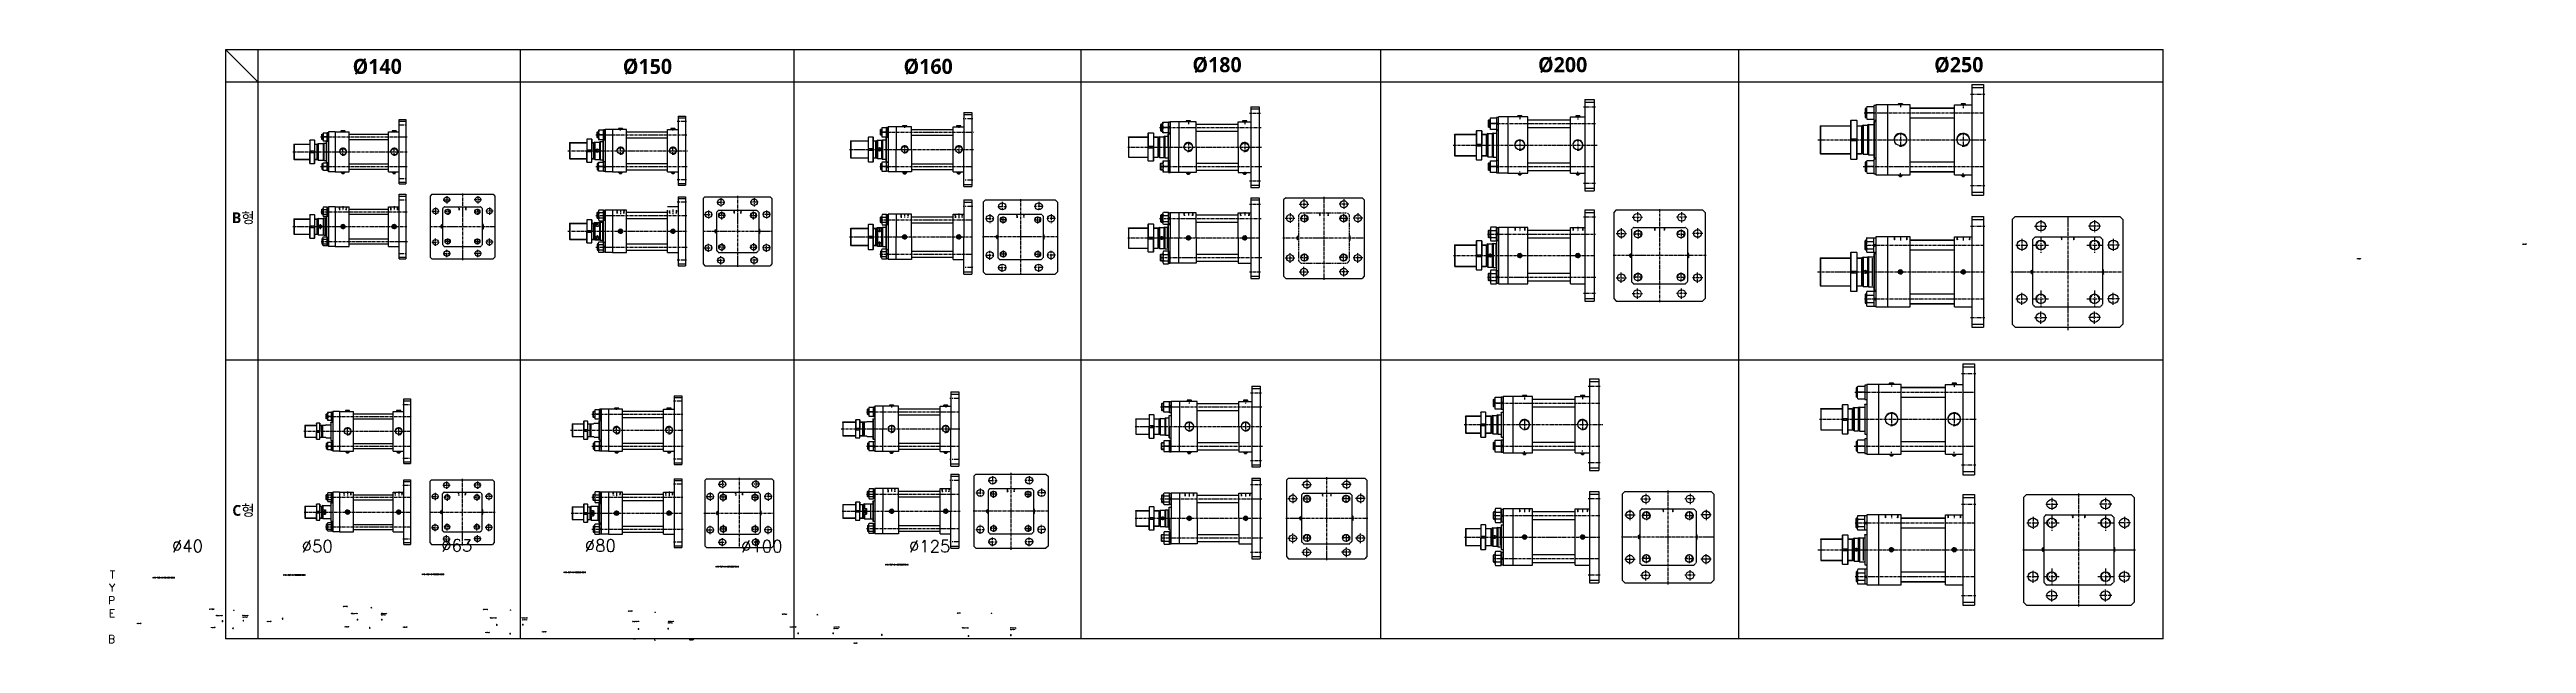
# Model space of a CAD drawing. Extents: x -819 to 29893, y -8942 to 9886.
# Drawn here: x -819 to 10704, y -21 to 2741 of the extents above; entities that cross this region are included whole.
import ezdxf

# ---------------------------------------------------------------- set-up
doc = ezdxf.new("R2010")
doc.units = 0
doc.header["$LTSCALE"] = 10
doc.header["$MEASUREMENT"] = 0
for name, pattern in [('CENTER', [2, 1.25, -0.25, 0.25, -0.25]), ('CENTERX2', [4, 2.5, -0.5, 0.5, -0.5]), ('HIDDEN', [0.375, 0.25, -0.125]), ('HIDDENX2', [0.75, 0.5, -0.25])]:
    doc.linetypes.add(name, pattern=pattern)
doc.layers.get('0').update_dxf_attribs({"linetype": 'CONTINUOUS'})
doc.layers.get('DEFPOINTS').update_dxf_attribs({"linetype": 'CONTINUOUS'})
for name, color, linetype in [('CEN', 1, 'CENTERX2'), ('CENTER', 1, 'CENTER'), ('DIM', 2, 'CONTINUOUS'), ('HID', 2, 'HIDDENX2'), ('ML', 7, 'CONTINUOUS'), ('THIN', 3, 'CONTINUOUS'), ('외형선', 3, 'CONTINUOUS')]:
    doc.layers.add(name, color=color, linetype=linetype)
doc.styles.add('GHS', font='romans', dxfattribs={"bigfont": 'ghs'})
doc.styles.add('문자', font='romans.shx')

msp = doc.modelspace()

# ---------------------------------------------------------------- linework, layer by layer
for p, q in [((0, 2741), (9014, 2741)), ((0, 2741), (0, 0)), ((150, 2591), (0, 2741)), ((150, 2741), (150, 0)), ((1372, 0), (1372, 2741)), ((2645, 0), (2645, 2741)), ((3980, 0), (3980, 2741)), ((5375, 0), (5375, 2741)), ((7040, 0), (7040, 2741)), ((9014, 0), (9014, 2741)), ((0, 2591), (9014, 2591)), ((9014, 1296), (0, 1296)), ((9014, 0), (0, 0))]:
    msp.add_line(p, q)
at = {"layer": 'CEN', "color": 1, "linetype": 'CENTER'}
for p, q in [((4764, 2445), (4815, 2445)), ((4764, 2130), (4815, 2130)), ((4764, 2022), (4815, 2022)), ((4952, 1980), (4952, 1935)), ((4995, 2022), (5040, 2022)), ((5017, 2045), (5017, 2000)), ((5225, 2022), (5180, 2022)), ((5202, 2045), (5202, 2000)), ((5267, 1980), (5267, 1935)), ((6544, 1961), (6592, 1961)), ((6568, 1985), (6568, 1937)), ((6798, 1961), (6750, 1961)), ((6774, 1985), (6774, 1937)), ((440, 1929), (440, 1906)), ((4930, 1957), (4975, 1957)), ((5290, 1957), (5245, 1957)), ((6469, 1886), (6517, 1886)), ((6493, 1910), (6493, 1862)), ((6872, 1886), (6824, 1886)), ((6848, 1910), (6848, 1862)), ((4930, 1772), (4975, 1772)), ((4952, 1750), (4952, 1795)), ((5017, 1685), (5017, 1730)), ((5202, 1685), (5202, 1730)), ((5290, 1772), (5245, 1772)), ((5267, 1750), (5267, 1795)), ((4764, 1707), (4815, 1707)), ((4995, 1707), (5040, 1707)), ((5225, 1707), (5180, 1707)), ((6469, 1680), (6517, 1680)), ((6493, 1656), (6493, 1704)), ((6568, 1582), (6568, 1630)), ((6774, 1582), (6774, 1630)), ((6872, 1680), (6824, 1680)), ((6848, 1656), (6848, 1704)), ((6544, 1606), (6592, 1606)), ((6798, 1606), (6750, 1606)), ((4768, 1145), (4819, 1145)), ((4768, 830), (4819, 830)), ((4768, 718), (4819, 718)), ((5007, 718), (5052, 718)), ((5030, 741), (5030, 696)), ((5237, 718), (5192, 718)), ((5215, 741), (5215, 696)), ((4942, 653), (4987, 653)), ((4965, 676), (4965, 631)), ((5302, 653), (5257, 653)), ((5280, 676), (5280, 631)), ((6509, 577), (6557, 577)), ((6533, 601), (6533, 553)), ((6583, 651), (6631, 651)), ((6607, 675), (6607, 627)), ((6837, 651), (6789, 651)), ((6813, 675), (6813, 627)), ((6912, 577), (6864, 577)), ((6888, 601), (6888, 553)), ((4942, 468), (4987, 468)), ((4965, 446), (4965, 491)), ((5302, 468), (5257, 468)), ((5280, 446), (5280, 491)), ((4768, 403), (4819, 403)), ((5007, 403), (5052, 403)), ((5030, 381), (5030, 426)), ((5237, 403), (5192, 403)), ((5215, 381), (5215, 426)), ((6509, 371), (6557, 371)), ((6533, 347), (6533, 395)), ((6912, 371), (6864, 371)), ((6888, 347), (6888, 395)), ((6583, 296), (6631, 296)), ((6607, 272), (6607, 320)), ((6837, 296), (6789, 296)), ((6813, 272), (6813, 320))]:
    msp.add_line(p, q, dxfattribs=at)
at = {"layer": 'CEN', "color": 1, "linetype": 'CENTER', "ltscale": 1.5}
for p, q in [((6373, 2474), (6317, 2474)), ((8118, 2534), (8184, 2534)), ((6373, 2119), (6317, 2119)), ((8118, 2109), (8184, 2109)), ((960, 1990), (994, 1990)), ((977, 2007), (977, 1973)), ((1012, 2043), (1046, 2043)), ((1029, 2060), (1029, 2026)), ((1191, 2043), (1157, 2043)), ((1174, 2060), (1174, 2026)), ((1244, 1990), (1210, 1990)), ((1227, 2007), (1227, 1973)), ((2227, 1974), (2265, 1974)), ((2246, 1993), (2246, 1955)), ((2285, 2031), (2323, 2031)), ((2304, 2050), (2304, 2012)), ((2478, 2031), (2440, 2031)), ((2459, 2050), (2459, 2012)), ((2535, 1974), (2497, 1974)), ((2516, 1993), (2516, 1955)), ((6373, 1961), (6317, 1961)), ((960, 1845), (994, 1845)), ((977, 1828), (977, 1862)), ((1244, 1845), (1210, 1845)), ((1227, 1828), (1227, 1862)), ((8118, 1920), (8184, 1920)), ((8357, 1861), (8357, 1804)), ((8416, 1920), (8473, 1920)), ((8445, 1948), (8445, 1891)), ((8723, 1920), (8666, 1920)), ((8695, 1948), (8695, 1891)), ((8782, 1861), (8782, 1804)), ((1012, 1793), (1046, 1793)), ((1029, 1776), (1029, 1810)), ((1191, 1793), (1157, 1793)), ((1174, 1776), (1174, 1810)), ((2227, 1819), (2265, 1819)), ((2246, 1800), (2246, 1838)), ((2285, 1761), (2323, 1761)), ((2304, 1742), (2304, 1780)), ((2478, 1761), (2440, 1761)), ((2459, 1742), (2459, 1780)), ((2535, 1819), (2497, 1819)), ((2516, 1800), (2516, 1838)), ((8329, 1832), (8386, 1832)), ((8409, 1832), (8480, 1832)), ((8659, 1832), (8730, 1832)), ((8811, 1832), (8754, 1832)), ((6373, 1606), (6317, 1606)), ((8329, 1582), (8386, 1582)), ((8357, 1554), (8357, 1611)), ((8409, 1582), (8480, 1582)), ((8445, 1466), (8445, 1523)), ((8659, 1582), (8730, 1582)), ((8695, 1466), (8695, 1523)), ((8811, 1582), (8754, 1582)), ((8782, 1554), (8782, 1611)), ((8118, 1495), (8184, 1495)), ((8416, 1495), (8473, 1495)), ((8723, 1495), (8666, 1495)), ((6395, 1174), (6339, 1174)), ((8076, 1234), (8142, 1234)), ((6395, 819), (6339, 819)), ((8076, 809), (8142, 809)), ((1010, 715), (1044, 715)), ((1027, 732), (1027, 698)), ((1189, 715), (1155, 715)), ((1172, 732), (1172, 698)), ((2292, 720), (2330, 720)), ((2311, 739), (2311, 701)), ((2485, 720), (2447, 720)), ((2466, 739), (2466, 701)), ((958, 663), (992, 663)), ((975, 680), (975, 646)), ((1242, 663), (1208, 663)), ((1225, 680), (1225, 646)), ((2235, 662), (2273, 662)), ((2254, 681), (2254, 643)), ((2543, 662), (2505, 662)), ((2524, 681), (2524, 643)), ((6395, 651), (6339, 651)), ((8076, 627), (8142, 627)), ((8468, 627), (8525, 627)), ((8496, 656), (8496, 599)), ((8775, 627), (8718, 627)), ((8746, 656), (8746, 599)), ((958, 518), (992, 518)), ((975, 501), (975, 535)), ((1010, 465), (1044, 465)), ((1027, 448), (1027, 482)), ((1189, 465), (1155, 465)), ((1172, 448), (1172, 482)), ((1242, 518), (1208, 518)), ((1225, 501), (1225, 535)), ((2235, 507), (2273, 507)), ((2254, 488), (2254, 526)), ((2311, 431), (2311, 469)), ((2466, 431), (2466, 469)), ((2543, 507), (2505, 507)), ((2524, 488), (2524, 526)), ((8380, 540), (8437, 540)), ((8409, 568), (8409, 511)), ((8461, 540), (8531, 540)), ((8711, 540), (8781, 540)), ((8862, 540), (8805, 540)), ((8834, 568), (8834, 511)), ((2292, 450), (2330, 450)), ((2485, 450), (2447, 450)), ((6395, 296), (6339, 296)), ((8380, 290), (8437, 290)), ((8409, 261), (8409, 318)), ((8461, 290), (8531, 290)), ((8496, 174), (8496, 231)), ((8711, 290), (8781, 290)), ((8746, 174), (8746, 231)), ((8862, 290), (8805, 290)), ((8834, 261), (8834, 318)), ((8076, 202), (8142, 202)), ((8468, 202), (8525, 202)), ((8775, 202), (8718, 202))]:
    msp.add_line(p, q, dxfattribs=at)
at = {"layer": 'CEN', "color": 1, "linetype": 'CENTER', "ltscale": 2}
for p, q in [((804, 2391), (843, 2391)), ((2144, 2406), (2101, 2406)), ((3476, 2419), (3431, 2419)), ((804, 2141), (843, 2141)), ((2144, 2136), (2101, 2136)), ((3476, 2134), (3431, 2134)), ((804, 2043), (843, 2043)), ((2144, 2031), (2101, 2031)), ((3476, 2012), (3431, 2012)), ((3555, 1975), (3555, 1934)), ((3592, 2012), (3633, 2012)), ((3613, 2033), (3613, 1992)), ((3803, 2012), (3762, 2012)), ((3783, 2033), (3783, 1992)), ((3840, 1975), (3840, 1934)), ((3535, 1955), (3576, 1955)), ((3861, 1955), (3820, 1955)), ((8445, 1871), (8445, 1793)), ((8695, 1871), (8695, 1793)), ((804, 1793), (843, 1793)), ((2144, 1761), (2101, 1761)), ((3535, 1785), (3576, 1785)), ((3555, 1764), (3555, 1805)), ((3613, 1707), (3613, 1748)), ((3783, 1707), (3783, 1748)), ((3861, 1785), (3820, 1785)), ((3840, 1764), (3840, 1805)), ((3476, 1727), (3431, 1727)), ((3592, 1727), (3633, 1727)), ((3803, 1727), (3762, 1727)), ((8445, 1621), (8445, 1543)), ((8695, 1621), (8695, 1543)), ((825, 1091), (864, 1091)), ((2126, 1106), (2083, 1106)), ((3415, 1119), (3370, 1119)), ((825, 841), (864, 841)), ((2126, 836), (2083, 836)), ((3415, 834), (3370, 834)), ((825, 715), (864, 715)), ((2126, 720), (2083, 720)), ((3415, 737), (3370, 737)), ((3511, 700), (3511, 659)), ((3548, 737), (3589, 737)), ((3568, 757), (3568, 716)), ((3759, 737), (3718, 737)), ((3738, 757), (3738, 716)), ((3796, 700), (3796, 659)), ((3490, 679), (3531, 679)), ((3816, 679), (3775, 679)), ((8496, 578), (8496, 501)), ((8746, 578), (8746, 501)), ((825, 465), (864, 465)), ((3490, 509), (3531, 509)), ((3511, 489), (3511, 530)), ((3568, 431), (3568, 472)), ((3738, 431), (3738, 472)), ((3816, 509), (3775, 509)), ((3796, 489), (3796, 530)), ((2126, 450), (2083, 450)), ((3415, 452), (3370, 452)), ((3548, 452), (3589, 452)), ((3759, 452), (3718, 452)), ((8496, 328), (8496, 251)), ((8746, 328), (8746, 251))]:
    msp.add_line(p, q, dxfattribs=at)
at = {"layer": 'CENTER'}
for p, q in [((1044, 1987), (1021, 1987)), ((1033, 2001), (1033, 1973)), ((1159, 1987), (1182, 1987)), ((1171, 2001), (1171, 1973)), ((2324, 1970), (2291, 1970)), ((2308, 1951), (2308, 1989)), ((2439, 1970), (2472, 1970)), ((2456, 1951), (2456, 1989)), ((3618, 1933), (3618, 1967)), ((3778, 1933), (3778, 1967)), ((5019, 1975), (5019, 1937)), ((5201, 1975), (5201, 1937)), ((1044, 1849), (1021, 1849)), ((1033, 1835), (1033, 1863)), ((1159, 1849), (1182, 1849)), ((1171, 1835), (1171, 1863)), ((3632, 1950), (3603, 1950)), ((3763, 1950), (3792, 1950)), ((5001, 1956), (5036, 1956)), ((5218, 1956), (5183, 1956)), ((6589, 1883), (6553, 1883)), ((6571, 1904), (6571, 1863)), ((6753, 1883), (6789, 1883)), ((6771, 1904), (6771, 1863)), ((2324, 1822), (2291, 1822)), ((2308, 1841), (2308, 1803)), ((2439, 1822), (2472, 1822)), ((2456, 1841), (2456, 1803)), ((3632, 1790), (3603, 1790)), ((3618, 1807), (3618, 1773)), ((3763, 1790), (3792, 1790)), ((3778, 1807), (3778, 1773)), ((5001, 1774), (5036, 1774)), ((5019, 1755), (5019, 1793)), ((5218, 1774), (5183, 1774)), ((5201, 1755), (5201, 1793)), ((6589, 1683), (6553, 1683)), ((6571, 1663), (6571, 1704)), ((6753, 1683), (6789, 1683)), ((6771, 1663), (6771, 1704)), ((1045, 659), (1017, 659)), ((1031, 675), (1031, 643)), ((1155, 659), (1183, 659)), ((1169, 675), (1169, 643)), ((2331, 659), (2299, 659)), ((2315, 640), (2315, 678)), ((2447, 659), (2479, 659)), ((2463, 640), (2463, 678)), ((3588, 674), (3559, 674)), ((3573, 657), (3573, 691)), ((3719, 674), (3748, 674)), ((3733, 657), (3733, 691)), ((5014, 652), (5049, 652)), ((5031, 633), (5031, 670)), ((5231, 652), (5196, 652)), ((5213, 633), (5213, 670)), ((6610, 595), (6610, 553)), ((6810, 595), (6810, 553)), ((1045, 521), (1017, 521)), ((1031, 505), (1031, 537)), ((1155, 521), (1183, 521)), ((1169, 505), (1169, 537)), ((2331, 511), (2299, 511)), ((2315, 530), (2315, 492)), ((2447, 511), (2479, 511)), ((2463, 530), (2463, 492)), ((3588, 514), (3559, 514)), ((3573, 531), (3573, 497)), ((3719, 514), (3748, 514)), ((3733, 531), (3733, 497)), ((5014, 470), (5049, 470)), ((5031, 488), (5031, 451)), ((5231, 470), (5196, 470)), ((5213, 488), (5213, 451)), ((6628, 574), (6592, 574)), ((6792, 574), (6828, 574)), ((6628, 374), (6592, 374)), ((6610, 353), (6610, 395)), ((6792, 374), (6828, 374)), ((6810, 353), (6810, 395))]:
    msp.add_line(p, q, dxfattribs=at)
at = {"layer": 'DEFPOINTS', "color": 0, "linetype": 'ByBlock'}
for p in [(839, 2068), (2140, 2056), (4770, 2052), (4809, 2052), (6367, 1996), (8178, 1965), (468, 1878), (860, 740), (2122, 745), (3411, 767), (4774, 748), (4813, 748), (6389, 686), (8136, 672)]:
    msp.add_point(p, dxfattribs=at)
at = {"layer": 'DIM'}
for p, q in [((7628, 2467), (7634, 2467)), ((7628, 2426), (7634, 2426)), ((7628, 2217), (7634, 2217)), ((7628, 2176), (7634, 2176)), ((7628, 1852), (7633, 1852)), ((7628, 1812), (7633, 1812)), ((7668, 1832), (7678, 1838)), ((7668, 1826), (7678, 1832)), ((7628, 1602), (7633, 1602)), ((7628, 1562), (7633, 1562)), ((7668, 1588), (7678, 1582)), ((7668, 1582), (7678, 1576)), ((7586, 1167), (7591, 1167)), ((7586, 1126), (7591, 1126)), ((7586, 917), (7591, 917)), ((7586, 876), (7591, 876)), ((7586, 560), (7591, 560)), ((7586, 519), (7591, 519)), ((7626, 540), (7636, 545)), ((7626, 534), (7636, 540)), ((7586, 310), (7591, 310)), ((7586, 269), (7591, 269)), ((7626, 295), (7636, 290)), ((7626, 290), (7636, 284))]:
    msp.add_line(p, q, dxfattribs=at)
at = {"layer": 'DIM', "color": 6, "linetype": 'HIDDEN'}
for p, q in [((5997, 1914), (5999, 1899)), ((5999, 1914), (6000, 1899)), ((6044, 1914), (6042, 1899)), ((6045, 1914), (6044, 1899)), ((6267, 1914), (6269, 1899)), ((6269, 1914), (6270, 1899)), ((6314, 1914), (6312, 1899)), ((6315, 1914), (6314, 1899)), ((6647, 1914), (6648, 1899)), ((6648, 1914), (6650, 1899)), ((6693, 1914), (6692, 1899)), ((6695, 1914), (6693, 1899)), ((6019, 605), (6020, 590)), ((6020, 605), (6021, 590)), ((6065, 605), (6064, 590)), ((6066, 605), (6065, 590)), ((6289, 605), (6290, 590)), ((6290, 605), (6291, 590)), ((6335, 605), (6334, 590)), ((6336, 605), (6335, 590)), ((6686, 605), (6688, 590)), ((6688, 605), (6689, 590)), ((6733, 605), (6731, 590)), ((6734, 605), (6733, 590))]:
    msp.add_line(p, q, dxfattribs=at)
at = {"layer": 'DIM'}
for centre in [(8445, 1832), (8695, 1832), (8445, 1582), (8695, 1582), (8496, 540), (8746, 540), (8496, 290), (8746, 290)]:
    msp.add_arc(centre, 20.2, 356.0356, 273.9644, dxfattribs=at)
at = {"layer": 'HID', "color": 6, "linetype": 'HIDDEN', "ltscale": 1.5}
msp.add_line((1007, 674), (1007, 506), dxfattribs=at)
msp.add_arc((1099, 590), 125, 222.2686, 227.7314, dxfattribs=at)
at = {"layer": 'ML'}
for p, q in [((8124, 2579), (8124, 2064)), ((8124, 2579), (8178, 2579)), ((8124, 2565), (8178, 2565)), ((8178, 2579), (8178, 2064)), ((2105, 2431), (2105, 2111)), ((2105, 2431), (2140, 2431)), ((2105, 2423), (2140, 2423)), ((2140, 2431), (2140, 2111)), ((3435, 2449), (3472, 2449)), ((3435, 2439), (3472, 2439)), ((3472, 2449), (3472, 2104)), ((4770, 2475), (4770, 2100)), ((4770, 2475), (4809, 2475)), ((4770, 2465), (4809, 2465)), ((4809, 2475), (4809, 2100)), ((6058, 2428), (5922, 2428)), ((5922, 2166), (5922, 2428)), ((5966, 2428), (5966, 2166)), ((6012, 2433), (6011, 2432)), ((6031, 2432), (6011, 2432)), ((6011, 2432), (6011, 2428)), ((6030, 2433), (6012, 2433)), ((6030, 2433), (6031, 2432)), ((6031, 2428), (6031, 2432)), ((6058, 2166), (6058, 2428)), ((6257, 2166), (6257, 2428)), ((6257, 2428), (6323, 2428)), ((6282, 2433), (6281, 2432)), ((6301, 2432), (6281, 2432)), ((6281, 2432), (6281, 2428)), ((6300, 2433), (6282, 2433)), ((6300, 2433), (6301, 2432)), ((6301, 2428), (6301, 2432)), ((6323, 2509), (6323, 2084)), ((6323, 2509), (6367, 2509)), ((6323, 2497), (6367, 2497)), ((6367, 2509), (6367, 2084)), ((7631, 2469), (7628, 2467)), ((7628, 2467), (7628, 2426)), ((7628, 2426), (7631, 2424)), ((7631, 2469), (7631, 2424)), ((7634, 2469), (7631, 2469)), ((7634, 2424), (7631, 2424)), ((7633, 2461), (7633, 2432)), ((7636, 2476), (7668, 2476)), ((7668, 2447), (7636, 2447)), ((7668, 2481), (7668, 2413)), ((7678, 2481), (7668, 2481)), ((7837, 2484), (7678, 2484)), ((7678, 2484), (7678, 2159)), ((7732, 2484), (7732, 2159)), ((7783, 2489), (7782, 2488)), ((7802, 2488), (7782, 2488)), ((7782, 2488), (7782, 2484)), ((7801, 2489), (7783, 2489)), ((7801, 2489), (7802, 2488)), ((7802, 2484), (7802, 2488)), ((7837, 2159), (7837, 2484)), ((7837, 2471), (8044, 2471)), ((8044, 2159), (8044, 2484)), ((8044, 2484), (8124, 2484)), ((8075, 2489), (8074, 2488)), ((8094, 2488), (8074, 2488)), ((8074, 2488), (8074, 2484)), ((8093, 2489), (8075, 2489)), ((8093, 2489), (8094, 2488)), ((8094, 2484), (8094, 2488)), ((391, 2319), (392, 2320)), ((391, 2319), (391, 2213)), ((414, 2320), (392, 2320)), ((392, 2320), (392, 2270)), ((414, 2320), (414, 2270)), ((414, 2320), (415, 2319)), ((415, 2213), (415, 2319)), ((448, 2323), (448, 2347)), ((453, 2350), (453, 2319)), ((453, 2304), (457, 2306)), ((472, 2335), (454, 2335)), ((457, 2306), (457, 2226)), ((457, 2306), (468, 2306)), ((468, 2317), (468, 2215)), ((469, 2317), (469, 2215)), ((472, 2339), (478, 2333)), ((472, 2336), (478, 2330)), ((478, 2358), (478, 2173)), ((509, 2358), (478, 2358)), ((509, 2358), (509, 2173)), ((509, 2358), (574, 2358)), ((537, 2363), (536, 2362)), ((556, 2362), (536, 2362)), ((536, 2362), (536, 2358)), ((555, 2363), (537, 2363)), ((555, 2363), (556, 2362)), ((556, 2358), (556, 2362)), ((574, 2173), (574, 2358)), ((758, 2173), (758, 2358)), ((758, 2358), (808, 2358)), ((775, 2363), (774, 2362)), ((794, 2362), (774, 2362)), ((774, 2362), (774, 2358)), ((793, 2363), (775, 2363)), ((793, 2363), (794, 2362)), ((794, 2358), (794, 2362)), ((808, 2116), (808, 2416)), ((808, 2416), (839, 2416)), ((808, 2408), (839, 2408)), ((839, 2416), (839, 2116)), ((1600, 2307), (1602, 2309)), ((1600, 2307), (1600, 2234)), ((1602, 2309), (1602, 2233)), ((1680, 2324), (1681, 2325)), ((1680, 2324), (1680, 2218)), ((1681, 2325), (1681, 2275)), ((1703, 2325), (1681, 2325)), ((1703, 2325), (1703, 2275)), ((1703, 2325), (1704, 2324)), ((1704, 2218), (1704, 2324)), ((1712, 2309), (1712, 2233)), ((1718, 2311), (1715, 2309)), ((1715, 2309), (1715, 2232)), ((1718, 2311), (1718, 2230)), ((1730, 2330), (1730, 2359)), ((1758, 2345), (1737, 2345)), ((1743, 2313), (1740, 2311)), ((1740, 2311), (1740, 2230)), ((1743, 2313), (1743, 2228)), ((1755, 2323), (1755, 2218)), ((1757, 2323), (1757, 2218)), ((1758, 2350), (1765, 2343)), ((1758, 2346), (1765, 2339)), ((1765, 2369), (1765, 2173)), ((1800, 2369), (1765, 2369)), ((1800, 2369), (1800, 2173)), ((1865, 2369), (1800, 2369)), ((1828, 2374), (1827, 2373)), ((1847, 2373), (1827, 2373)), ((1827, 2373), (1827, 2369)), ((1846, 2374), (1828, 2374)), ((1846, 2374), (1847, 2373)), ((1847, 2369), (1847, 2373)), ((1865, 2173), (1865, 2369)), ((2055, 2369), (2105, 2369)), ((2055, 2173), (2055, 2369)), ((2072, 2374), (2071, 2373)), ((2091, 2373), (2071, 2373)), ((2071, 2373), (2071, 2369)), ((2090, 2374), (2072, 2374)), ((2090, 2374), (2091, 2373)), ((2091, 2369), (2091, 2373)), ((2907, 2315), (2908, 2317)), ((2907, 2315), (2907, 2238)), ((2908, 2317), (2908, 2237)), ((2990, 2333), (2991, 2334)), ((2990, 2333), (2990, 2220)), ((3013, 2334), (2991, 2334)), ((2991, 2281), (2991, 2334)), ((3013, 2281), (3013, 2334)), ((3013, 2334), (3014, 2333)), ((3014, 2220), (3014, 2333)), ((3024, 2317), (3024, 2237)), ((3027, 2317), (3033, 2320)), ((3027, 2317), (3027, 2237)), ((3033, 2320), (3033, 2234)), ((3049, 2343), (3049, 2370)), ((3052, 2320), (3056, 2322)), ((3052, 2320), (3052, 2234)), ((3075, 2357), (3055, 2357)), ((3056, 2322), (3056, 2232)), ((3072, 2333), (3072, 2221)), ((3072, 2333), (3072, 2333)), ((3073, 2333), (3073, 2220)), ((3075, 2362), (3082, 2355)), ((3075, 2358), (3082, 2351)), ((3082, 2382), (3082, 2172)), ((3119, 2382), (3082, 2382)), ((3082, 2382), (3082, 2382)), ((3150, 2387), (3149, 2386)), ((3169, 2386), (3149, 2386)), ((3149, 2386), (3149, 2382)), ((3168, 2387), (3150, 2387)), ((3168, 2387), (3169, 2386)), ((3169, 2382), (3169, 2386)), ((3402, 2387), (3401, 2386)), ((3421, 2386), (3401, 2386)), ((3401, 2386), (3401, 2382)), ((3420, 2387), (3402, 2387)), ((3420, 2387), (3421, 2386)), ((3421, 2382), (3421, 2386)), ((4200, 2334), (4201, 2335)), ((4201, 2335), (4201, 2240)), ((4291, 2351), (4292, 2352)), ((4291, 2351), (4291, 2225)), ((4292, 2352), (4292, 2292)), ((4317, 2352), (4292, 2352)), ((4317, 2352), (4317, 2292)), ((4317, 2352), (4318, 2351)), ((4318, 2225), (4318, 2351)), ((4344, 2336), (4340, 2334)), ((4352, 2395), (4352, 2362)), ((4387, 2379), (4363, 2379)), ((4369, 2338), (4365, 2336)), ((4387, 2377), (4395, 2385)), ((4387, 2372), (4395, 2380)), ((4470, 2410), (4469, 2409)), ((4489, 2409), (4469, 2409)), ((4469, 2409), (4469, 2405)), ((4488, 2410), (4470, 2410)), ((4488, 2410), (4489, 2409)), ((4489, 2405), (4489, 2409)), ((4710, 2288), (4710, 2405)), ((4710, 2405), (4770, 2405)), ((4732, 2410), (4731, 2409)), ((4751, 2409), (4731, 2409)), ((4731, 2409), (4731, 2405)), ((4750, 2410), (4732, 2410)), ((4750, 2410), (4751, 2409)), ((4751, 2405), (4751, 2409)), ((5717, 2345), (5719, 2347)), ((5717, 2345), (5717, 2248)), ((5719, 2347), (5818, 2347)), ((5719, 2347), (5719, 2247)), ((5818, 2363), (5819, 2364)), ((5818, 2363), (5818, 2230)), ((5819, 2364), (5819, 2301)), ((5844, 2364), (5819, 2364)), ((5844, 2364), (5844, 2301)), ((5844, 2364), (5845, 2363)), ((5845, 2230), (5845, 2363)), ((5845, 2347), (5864, 2347)), ((5864, 2347), (5864, 2247)), ((5864, 2345), (5867, 2345)), ((5873, 2351), (5867, 2347)), ((5867, 2347), (5867, 2246)), ((5873, 2351), (5873, 2243)), ((5873, 2351), (5892, 2351)), ((5878, 2379), (5878, 2415)), ((5913, 2397), (5887, 2397)), ((5897, 2353), (5892, 2351)), ((5892, 2351), (5892, 2243)), ((5897, 2353), (5897, 2241)), ((5897, 2353), (5912, 2353)), ((5912, 2365), (5914, 2367)), ((5912, 2365), (5912, 2229)), ((5913, 2404), (5922, 2395)), ((5913, 2399), (5922, 2390)), ((5914, 2227), (5914, 2367)), ((5914, 2367), (5922, 2367)), ((7418, 2385), (7420, 2387)), ((7418, 2385), (7418, 2258)), ((7420, 2387), (7420, 2257)), ((7420, 2387), (7560, 2387)), ((7560, 2411), (7561, 2412)), ((7560, 2411), (7560, 2233)), ((7560, 2326), (7590, 2326)), ((7560, 2318), (7590, 2318)), ((7561, 2412), (7561, 2326)), ((7589, 2412), (7561, 2412)), ((7561, 2232), (7561, 2318)), ((7589, 2412), (7589, 2326)), ((7589, 2412), (7590, 2411)), ((7589, 2232), (7589, 2318)), ((7590, 2233), (7590, 2411)), ((7590, 2387), (7610, 2387)), ((7610, 2387), (7610, 2257)), ((7610, 2385), (7613, 2385)), ((7619, 2390), (7613, 2386)), ((7613, 2386), (7613, 2257)), ((7619, 2390), (7619, 2254)), ((7619, 2390), (7638, 2390)), ((7636, 2417), (7668, 2417)), ((7643, 2392), (7638, 2390)), ((7638, 2390), (7638, 2254)), ((7643, 2392), (7643, 2252)), ((7643, 2392), (7668, 2392)), ((7668, 2413), (7678, 2413)), ((7668, 2405), (7670, 2407)), ((7668, 2405), (7668, 2238)), ((7670, 2407), (7670, 2237)), ((7670, 2407), (7678, 2407)), ((318, 2300), (319, 2302)), ((318, 2300), (318, 2231)), ((318, 2231), (319, 2230)), ((319, 2302), (319, 2230)), ((319, 2302), (391, 2302)), ((319, 2230), (391, 2230)), ((391, 2270), (415, 2270)), ((391, 2262), (415, 2262)), ((392, 2212), (391, 2213)), ((392, 2212), (392, 2262)), ((392, 2212), (414, 2212)), ((414, 2212), (414, 2262)), ((414, 2212), (415, 2213)), ((415, 2302), (428, 2302)), ((415, 2230), (428, 2230)), ((425, 2302), (425, 2230)), ((430, 2304), (428, 2302)), ((428, 2302), (428, 2229)), ((430, 2227), (428, 2229)), ((430, 2304), (453, 2304)), ((430, 2304), (430, 2227)), ((430, 2227), (453, 2227)), ((448, 2209), (448, 2185)), ((453, 2304), (453, 2227)), ((453, 2227), (457, 2226)), ((453, 2181), (453, 2212)), ((472, 2197), (454, 2197)), ((457, 2226), (468, 2226)), ((472, 2195), (478, 2201)), ((472, 2192), (478, 2198)), ((1600, 2234), (1602, 2233)), ((1680, 2275), (1704, 2275)), ((1680, 2267), (1704, 2267)), ((1681, 2217), (1680, 2218)), ((1681, 2217), (1681, 2267)), ((1681, 2217), (1703, 2217)), ((1703, 2217), (1703, 2267)), ((1703, 2217), (1704, 2218)), ((1718, 2230), (1715, 2232)), ((1730, 2211), (1730, 2182)), ((1758, 2197), (1737, 2197)), ((1743, 2228), (1740, 2230)), ((1758, 2195), (1765, 2202)), ((1758, 2191), (1765, 2198)), ((2907, 2238), (2908, 2237)), ((2990, 2281), (3014, 2281)), ((2990, 2273), (3014, 2273)), ((2991, 2219), (2990, 2220)), ((2991, 2219), (2991, 2273)), ((2991, 2219), (3013, 2219)), ((3013, 2219), (3013, 2273)), ((3013, 2219), (3014, 2220)), ((3027, 2237), (3033, 2234)), ((3049, 2210), (3049, 2183)), ((3052, 2234), (3056, 2232)), ((3075, 2197), (3055, 2197)), ((3072, 2221), (3072, 2220)), ((3075, 2195), (3082, 2202)), ((3075, 2191), (3082, 2198)), ((4200, 2242), (4201, 2240)), ((4291, 2292), (4318, 2292)), ((4291, 2284), (4318, 2284)), ((4291, 2225), (4292, 2224)), ((4292, 2224), (4292, 2284)), ((4292, 2224), (4317, 2224)), ((4317, 2224), (4317, 2284)), ((4317, 2224), (4318, 2225)), ((4344, 2239), (4340, 2242)), ((4352, 2180), (4352, 2213)), ((4387, 2197), (4363, 2197)), ((4369, 2238), (4365, 2239)), ((4387, 2203), (4395, 2195)), ((4387, 2198), (4395, 2190)), ((4710, 2288), (4710, 2170)), ((5717, 2248), (5719, 2247)), ((5719, 2247), (5818, 2247)), ((5818, 2301), (5845, 2301)), ((5818, 2293), (5845, 2293)), ((5819, 2229), (5818, 2230)), ((5819, 2229), (5819, 2293)), ((5819, 2229), (5844, 2229)), ((5844, 2229), (5844, 2293)), ((5844, 2229), (5845, 2230)), ((5845, 2247), (5864, 2247)), ((5864, 2248), (5867, 2248)), ((5873, 2243), (5867, 2246)), ((5873, 2243), (5892, 2243)), ((5878, 2179), (5878, 2215)), ((5913, 2197), (5887, 2197)), ((5892, 2243), (5897, 2241)), ((5897, 2241), (5912, 2241)), ((5914, 2227), (5912, 2229)), ((5913, 2204), (5922, 2195)), ((5913, 2199), (5922, 2190)), ((5914, 2227), (5922, 2227)), ((7418, 2258), (7420, 2257)), ((7420, 2257), (7560, 2257)), ((7560, 2233), (7561, 2232)), ((7561, 2232), (7589, 2232)), ((7589, 2232), (7590, 2233)), ((7590, 2257), (7610, 2257)), ((7610, 2258), (7613, 2258)), ((7619, 2254), (7613, 2257)), ((7619, 2254), (7638, 2254)), ((7631, 2219), (7628, 2217)), ((7628, 2217), (7628, 2176)), ((7631, 2219), (7631, 2174)), ((7634, 2219), (7631, 2219)), ((7633, 2211), (7633, 2182)), ((7636, 2226), (7668, 2226)), ((7668, 2197), (7636, 2197)), ((7643, 2252), (7638, 2254)), ((7643, 2252), (7668, 2252)), ((7668, 2238), (7670, 2237)), ((7668, 2231), (7668, 2163)), ((7678, 2231), (7668, 2231)), ((7670, 2237), (7678, 2237)), ((509, 2173), (478, 2173)), ((509, 2173), (574, 2173)), ((538, 2173), (538, 2169)), ((538, 2169), (544, 2169)), ((539, 2168), (538, 2169)), ((539, 2168), (553, 2168)), ((541, 2168), (541, 2166)), ((541, 2166), (551, 2166)), ((542, 2165), (541, 2166)), ((542, 2165), (550, 2165)), ((544, 2168), (544, 2173)), ((547, 2168), (547, 2173)), ((554, 2169), (547, 2169)), ((550, 2165), (551, 2166)), ((551, 2168), (551, 2166)), ((553, 2168), (554, 2169)), ((554, 2173), (554, 2169)), ((758, 2173), (808, 2173)), ((776, 2173), (776, 2169)), ((776, 2169), (782, 2169)), ((777, 2168), (776, 2169)), ((777, 2168), (791, 2168)), ((779, 2168), (779, 2166)), ((779, 2166), (789, 2166)), ((780, 2165), (779, 2166)), ((780, 2165), (788, 2165)), ((782, 2168), (782, 2173)), ((785, 2168), (785, 2173)), ((792, 2169), (785, 2169)), ((788, 2165), (789, 2166)), ((789, 2168), (789, 2166)), ((791, 2168), (792, 2169)), ((792, 2173), (792, 2169)), ((808, 2124), (839, 2124)), ((808, 2116), (839, 2116)), ((1800, 2173), (1765, 2173)), ((1800, 2173), (1865, 2173)), ((1829, 2173), (1829, 2169)), ((1829, 2169), (1836, 2169)), ((1830, 2168), (1829, 2169)), ((1830, 2168), (1844, 2168)), ((1832, 2168), (1832, 2166)), ((1832, 2166), (1842, 2166)), ((1833, 2165), (1832, 2166)), ((1833, 2165), (1841, 2165)), ((1836, 2168), (1836, 2173)), ((1839, 2168), (1839, 2173)), ((1845, 2169), (1839, 2169)), ((1841, 2165), (1842, 2166)), ((1842, 2168), (1842, 2166)), ((1844, 2168), (1845, 2169)), ((1845, 2173), (1845, 2169)), ((2055, 2173), (2105, 2173)), ((2073, 2173), (2073, 2169)), ((2073, 2169), (2080, 2169)), ((2074, 2168), (2073, 2169)), ((2074, 2168), (2088, 2168)), ((2076, 2168), (2076, 2166)), ((2076, 2166), (2086, 2166)), ((2077, 2165), (2076, 2166)), ((2077, 2165), (2085, 2165)), ((2080, 2168), (2080, 2173)), ((2083, 2168), (2083, 2173)), ((2089, 2169), (2083, 2169)), ((2085, 2165), (2086, 2166)), ((2086, 2168), (2086, 2166)), ((2088, 2168), (2089, 2169)), ((2089, 2173), (2089, 2169)), ((2105, 2119), (2140, 2119)), ((2105, 2111), (2140, 2111)), ((3119, 2172), (3082, 2172)), ((3151, 2172), (3151, 2168)), ((3151, 2168), (3158, 2168)), ((3152, 2167), (3151, 2168)), ((3152, 2167), (3166, 2167)), ((3154, 2167), (3154, 2165)), ((3155, 2164), (3154, 2165)), ((3154, 2165), (3164, 2165)), ((3155, 2164), (3163, 2164)), ((3158, 2167), (3158, 2172)), ((3160, 2167), (3160, 2172)), ((3167, 2168), (3160, 2168)), ((3163, 2164), (3164, 2165)), ((3164, 2167), (3164, 2165)), ((3166, 2167), (3167, 2168)), ((3167, 2172), (3167, 2168)), ((3403, 2172), (3403, 2168)), ((3403, 2168), (3410, 2168)), ((3404, 2167), (3403, 2168)), ((3404, 2167), (3418, 2167)), ((3406, 2167), (3406, 2165)), ((3407, 2164), (3406, 2165)), ((3406, 2165), (3416, 2165)), ((3407, 2164), (3415, 2164)), ((3410, 2167), (3410, 2172)), ((3412, 2167), (3412, 2172)), ((3419, 2168), (3412, 2168)), ((3415, 2164), (3416, 2165)), ((3416, 2167), (3416, 2165)), ((3418, 2167), (3419, 2168)), ((3419, 2172), (3419, 2168)), ((3435, 2114), (3472, 2114)), ((3435, 2104), (3472, 2104)), ((4471, 2170), (4471, 2166)), ((4472, 2165), (4471, 2166)), ((4471, 2166), (4478, 2166)), ((4472, 2165), (4486, 2165)), ((4474, 2165), (4474, 2163)), ((4474, 2163), (4484, 2163)), ((4475, 2162), (4474, 2163)), ((4475, 2162), (4483, 2162)), ((4478, 2165), (4478, 2170)), ((4480, 2165), (4480, 2170)), ((4487, 2166), (4480, 2166)), ((4483, 2162), (4484, 2163)), ((4484, 2165), (4484, 2163)), ((4486, 2165), (4487, 2166)), ((4487, 2170), (4487, 2166)), ((4710, 2170), (4770, 2170)), ((4733, 2170), (4733, 2166)), ((4733, 2166), (4740, 2166)), ((4734, 2165), (4733, 2166)), ((4734, 2165), (4748, 2165)), ((4736, 2165), (4736, 2163)), ((4736, 2163), (4746, 2163)), ((4737, 2162), (4736, 2163)), ((4737, 2162), (4745, 2162)), ((4740, 2165), (4740, 2170)), ((4742, 2165), (4742, 2170)), ((4749, 2166), (4742, 2166)), ((4745, 2162), (4746, 2163)), ((4746, 2165), (4746, 2163)), ((4748, 2165), (4749, 2166)), ((4749, 2170), (4749, 2166)), ((4770, 2110), (4809, 2110)), ((4770, 2100), (4809, 2100)), ((5966, 2166), (5922, 2166)), ((5966, 2166), (6058, 2166)), ((6013, 2166), (6013, 2162)), ((6013, 2162), (6020, 2162)), ((6014, 2161), (6013, 2162)), ((6014, 2161), (6028, 2161)), ((6016, 2161), (6016, 2159)), ((6016, 2159), (6026, 2159)), ((6017, 2158), (6016, 2159)), ((6017, 2158), (6025, 2158)), ((6020, 2161), (6020, 2166)), ((6023, 2161), (6023, 2166)), ((6029, 2162), (6023, 2162)), ((6025, 2158), (6026, 2159)), ((6026, 2161), (6026, 2159)), ((6028, 2161), (6029, 2162)), ((6029, 2166), (6029, 2162)), ((6257, 2166), (6323, 2166)), ((6283, 2166), (6283, 2162)), ((6283, 2162), (6290, 2162)), ((6284, 2161), (6283, 2162)), ((6284, 2161), (6298, 2161)), ((6286, 2161), (6286, 2159)), ((6287, 2158), (6286, 2159)), ((6286, 2159), (6296, 2159)), ((6287, 2158), (6295, 2158)), ((6290, 2161), (6290, 2166)), ((6293, 2161), (6293, 2166)), ((6299, 2162), (6293, 2162)), ((6295, 2158), (6296, 2159)), ((6296, 2161), (6296, 2159)), ((6298, 2161), (6299, 2162)), ((6299, 2166), (6299, 2162)), ((6323, 2096), (6367, 2096)), ((6323, 2084), (6367, 2084)), ((7628, 2176), (7631, 2174)), ((7634, 2174), (7631, 2174)), ((7636, 2167), (7668, 2167)), ((7668, 2163), (7678, 2163)), ((7678, 2159), (7837, 2159)), ((7784, 2159), (7784, 2155)), ((7784, 2155), (7791, 2155)), ((7785, 2154), (7784, 2155)), ((7785, 2154), (7799, 2154)), ((7787, 2154), (7787, 2152)), ((7788, 2151), (7787, 2152)), ((7787, 2152), (7797, 2152)), ((7788, 2151), (7796, 2151)), ((7791, 2154), (7791, 2159)), ((7794, 2154), (7794, 2159)), ((7800, 2155), (7794, 2155)), ((7796, 2151), (7797, 2152)), ((7797, 2154), (7797, 2152)), ((7799, 2154), (7800, 2155)), ((7800, 2159), (7800, 2155)), ((7837, 2173), (8044, 2173)), ((8044, 2159), (8124, 2159)), ((8076, 2159), (8076, 2155)), ((8077, 2154), (8076, 2155)), ((8076, 2155), (8083, 2155)), ((8077, 2154), (8091, 2154)), ((8079, 2154), (8079, 2152)), ((8079, 2152), (8089, 2152)), ((8080, 2151), (8079, 2152)), ((8080, 2151), (8088, 2151)), ((8083, 2154), (8083, 2159)), ((8086, 2154), (8086, 2159)), ((8092, 2155), (8086, 2155)), ((8088, 2151), (8089, 2152)), ((8089, 2154), (8089, 2152)), ((8091, 2154), (8092, 2155)), ((8092, 2159), (8092, 2155)), ((8124, 2078), (8178, 2078)), ((391, 1971), (392, 1972)), ((391, 1971), (391, 1865)), ((392, 1972), (392, 1922)), ((414, 1972), (392, 1972)), ((414, 1972), (414, 1922)), ((414, 1972), (415, 1971)), ((415, 1865), (415, 1971)), ((448, 1975), (448, 1999)), ((453, 2002), (453, 1971)), ((454, 1997), (472, 1997)), ((454, 1976), (472, 1976)), ((468, 1966), (468, 1870)), ((469, 1966), (469, 1870)), ((472, 1991), (478, 1986)), ((472, 1988), (478, 1982)), ((509, 2010), (478, 2010)), ((478, 2010), (478, 1825)), ((509, 2010), (509, 1825)), ((509, 2010), (574, 2010)), ((574, 1825), (574, 2010)), ((758, 1825), (758, 2010)), ((758, 2010), (808, 2010)), ((808, 1768), (808, 2068)), ((808, 2068), (839, 2068)), ((808, 2060), (839, 2060)), ((839, 2068), (839, 1768)), ((960, 2068), (952, 2060)), ((952, 2060), (952, 1776)), ((960, 2068), (1244, 2068)), ((1244, 2068), (1252, 2060)), ((1252, 2060), (1252, 1776)), ((1730, 1956), (1730, 1985)), ((1735, 1989), (1735, 1951)), ((1737, 1983), (1758, 1983)), ((1758, 1976), (1765, 1969)), ((1758, 1972), (1765, 1965)), ((1800, 1994), (1765, 1994)), ((1765, 1994), (1765, 1798)), ((1800, 1994), (1800, 1798)), ((1865, 1994), (1800, 1994)), ((1865, 1798), (1865, 1994)), ((2055, 2011), (2105, 2011)), ((2055, 1798), (2055, 1994)), ((2105, 2056), (2105, 1736)), ((2105, 2056), (2140, 2056)), ((2105, 2048), (2140, 2048)), ((2140, 2056), (2140, 1736)), ((2229, 2056), (2221, 2048)), ((2221, 2048), (2221, 1744)), ((2229, 2056), (2533, 2056)), ((2533, 2056), (2541, 2048)), ((2541, 2048), (2541, 1744)), ((3049, 1936), (3049, 1963)), ((3053, 1968), (3053, 1932)), ((3055, 1962), (3075, 1962)), ((3119, 1975), (3082, 1975)), ((3082, 1975), (3082, 1975)), ((3082, 1975), (3082, 1765)), ((3435, 2042), (3472, 2042)), ((3435, 2032), (3472, 2032)), ((3472, 2042), (3472, 1697)), ((3535, 2042), (3525, 2032)), ((3525, 2032), (3525, 1707)), ((3535, 2042), (3860, 2042)), ((3860, 2042), (3870, 2032)), ((3870, 2032), (3870, 1707)), ((4352, 1972), (4352, 1939)), ((4361, 1934), (4361, 1978)), ((4363, 1970), (4387, 1970)), ((4387, 1954), (4395, 1962)), ((4710, 1982), (4770, 1982)), ((4710, 1865), (4710, 1982)), ((4770, 2052), (4770, 1677)), ((4770, 2052), (4809, 2052)), ((4770, 2042), (4809, 2042)), ((4809, 2052), (4809, 1677)), ((4932, 2052), (4922, 2042)), ((4922, 2042), (4922, 1687)), ((4932, 2052), (5287, 2052)), ((5287, 2052), (5297, 2042)), ((5297, 2042), (5297, 1687)), ((6323, 1996), (6323, 1571)), ((6323, 1996), (6367, 1996)), ((6323, 1984), (6367, 1984)), ((6367, 1996), (6367, 1571)), ((6470, 1996), (6458, 1984)), ((6458, 1984), (6458, 1583)), ((6470, 1996), (6871, 1996)), ((6871, 1996), (6883, 1984)), ((6883, 1984), (6883, 1583)), ((8124, 2064), (8178, 2064)), ((8124, 1965), (8124, 1450)), ((8124, 1965), (8178, 1965)), ((8178, 1965), (8178, 1450)), ((8326, 1965), (8312, 1951)), ((8326, 1965), (8813, 1965)), ((8813, 1965), (8827, 1951)), ((318, 1952), (319, 1954)), ((318, 1952), (318, 1883)), ((318, 1883), (319, 1882)), ((319, 1954), (391, 1954)), ((319, 1954), (319, 1882)), ((319, 1882), (391, 1882)), ((391, 1922), (415, 1922)), ((391, 1914), (415, 1914)), ((392, 1864), (391, 1865)), ((392, 1864), (392, 1914)), ((392, 1864), (414, 1864)), ((414, 1864), (414, 1914)), ((414, 1864), (415, 1865)), ((415, 1954), (428, 1954)), ((415, 1882), (428, 1882)), ((425, 1954), (425, 1882)), ((430, 1956), (428, 1954)), ((428, 1954), (428, 1881)), ((430, 1879), (428, 1881)), ((430, 1956), (430, 1879)), ((430, 1956), (453, 1956)), ((430, 1879), (453, 1879)), ((448, 1861), (448, 1837)), ((453, 1956), (457, 1958)), ((453, 1956), (453, 1879)), ((453, 1879), (457, 1878)), ((453, 1833), (453, 1864)), ((454, 1859), (472, 1859)), ((457, 1958), (457, 1878)), ((457, 1958), (468, 1958)), ((457, 1878), (468, 1878)), ((472, 1848), (478, 1853)), ((472, 1844), (478, 1850)), ((544, 1926), (538, 1919)), ((538, 1917), (544, 1910)), ((547, 1926), (553, 1919)), ((553, 1917), (547, 1910)), ((782, 1926), (776, 1919)), ((776, 1917), (782, 1910)), ((785, 1926), (791, 1919)), ((791, 1917), (785, 1910)), ((1600, 1933), (1602, 1934)), ((1600, 1933), (1600, 1860)), ((1600, 1860), (1602, 1858)), ((1602, 1934), (1602, 1858)), ((1680, 1949), (1681, 1950)), ((1680, 1949), (1680, 1843)), ((1680, 1900), (1704, 1900)), ((1680, 1892), (1704, 1892)), ((1681, 1950), (1681, 1900)), ((1703, 1950), (1681, 1950)), ((1681, 1842), (1681, 1892)), ((1703, 1950), (1703, 1900)), ((1703, 1950), (1704, 1949)), ((1703, 1842), (1703, 1892)), ((1704, 1843), (1704, 1949)), ((1712, 1934), (1712, 1858)), ((1718, 1937), (1715, 1935)), ((1715, 1935), (1715, 1858)), ((1718, 1856), (1715, 1858)), ((1718, 1937), (1718, 1856)), ((1737, 1958), (1758, 1958)), ((1743, 1939), (1740, 1937)), ((1740, 1937), (1740, 1856)), ((1743, 1854), (1740, 1856)), ((1743, 1939), (1743, 1854)), ((1755, 1945), (1755, 1847)), ((1757, 1945), (1757, 1847)), ((1836, 1904), (1830, 1898)), ((1830, 1895), (1836, 1888)), ((1839, 1904), (1845, 1898)), ((1845, 1895), (1839, 1888)), ((2080, 1904), (2074, 1898)), ((2074, 1895), (2080, 1888)), ((2083, 1904), (2089, 1898)), ((2089, 1895), (2083, 1888)), ((2907, 1908), (2908, 1910)), ((2907, 1908), (2907, 1831)), ((2908, 1910), (2908, 1830)), ((2990, 1926), (2991, 1927)), ((2990, 1926), (2990, 1813)), ((2990, 1874), (3014, 1874)), ((2990, 1866), (3014, 1866)), ((3013, 1927), (2991, 1927)), ((2991, 1874), (2991, 1927)), ((2991, 1812), (2991, 1866)), ((3013, 1927), (3014, 1926)), ((3013, 1874), (3013, 1927)), ((3013, 1812), (3013, 1866)), ((3014, 1813), (3014, 1926)), ((3024, 1910), (3024, 1830)), ((3027, 1910), (3033, 1913)), ((3027, 1910), (3027, 1830)), ((3033, 1913), (3033, 1827)), ((3052, 1913), (3056, 1915)), ((3052, 1913), (3052, 1827)), ((3055, 1938), (3075, 1938)), ((3056, 1915), (3056, 1825)), ((3072, 1926), (3072, 1814)), ((3072, 1926), (3072, 1926)), ((3073, 1926), (3073, 1814)), ((3075, 1955), (3082, 1949)), ((3075, 1951), (3082, 1945)), ((3158, 1878), (3151, 1871)), ((3151, 1869), (3158, 1862)), ((3160, 1878), (3167, 1871)), ((3167, 1869), (3160, 1862)), ((3410, 1878), (3403, 1871)), ((3403, 1869), (3410, 1862)), ((3412, 1878), (3419, 1871)), ((3419, 1869), (3412, 1862)), ((4200, 1911), (4201, 1912)), ((4201, 1912), (4201, 1817)), ((4291, 1928), (4292, 1929)), ((4291, 1928), (4291, 1802)), ((4291, 1869), (4318, 1869)), ((4291, 1861), (4318, 1861)), ((4317, 1929), (4292, 1929)), ((4292, 1929), (4292, 1869)), ((4292, 1801), (4292, 1861)), ((4317, 1929), (4318, 1928)), ((4317, 1929), (4317, 1869)), ((4317, 1801), (4317, 1861)), ((4318, 1802), (4318, 1928)), ((4344, 1913), (4340, 1911)), ((4363, 1941), (4387, 1941)), ((4369, 1915), (4365, 1913)), ((4387, 1949), (4395, 1958)), ((4478, 1873), (4471, 1866)), ((4471, 1864), (4478, 1857)), ((4480, 1873), (4487, 1866)), ((4487, 1864), (4480, 1857)), ((4710, 1865), (4710, 1747)), ((4740, 1873), (4733, 1866)), ((4733, 1864), (4740, 1857)), ((4742, 1873), (4749, 1866)), ((4749, 1864), (4742, 1857)), ((5818, 1850), (5819, 1851)), ((5818, 1850), (5818, 1717)), ((5844, 1851), (5819, 1851)), ((5819, 1851), (5819, 1787)), ((5844, 1851), (5844, 1787)), ((5844, 1851), (5845, 1850)), ((5845, 1717), (5845, 1850)), ((5878, 1865), (5878, 1901)), ((5884, 1907), (5884, 1859)), ((5887, 1899), (5913, 1899)), ((5887, 1867), (5913, 1867)), ((5912, 1851), (5913, 1852)), ((5912, 1851), (5912, 1715)), ((5913, 1890), (5922, 1881)), ((5913, 1885), (5922, 1876)), ((5913, 1852), (5914, 1853)), ((5914, 1853), (5922, 1853)), ((5914, 1713), (5914, 1853)), ((5966, 1914), (5922, 1914)), ((5922, 1914), (5922, 1652)), ((5966, 1914), (5966, 1652)), ((6058, 1914), (5966, 1914)), ((6058, 1652), (6058, 1914)), ((6257, 1652), (6257, 1914)), ((6257, 1914), (6323, 1914)), ((7628, 1852), (7631, 1855)), ((7628, 1812), (7628, 1852)), ((7631, 1810), (7631, 1855)), ((7633, 1855), (7631, 1855)), ((7633, 1807), (7633, 1858)), ((7636, 1866), (7678, 1866)), ((7636, 1849), (7668, 1849)), ((7668, 1798), (7668, 1866)), ((7837, 1870), (7678, 1870)), ((7678, 1870), (7678, 1545)), ((7732, 1870), (7732, 1545)), ((7837, 1870), (7732, 1870)), ((7837, 1545), (7837, 1870)), ((7837, 1856), (8044, 1856)), ((8044, 1545), (8044, 1870)), ((8044, 1870), (8124, 1870)), ((8124, 1951), (8178, 1951)), ((8312, 1951), (8312, 1464)), ((8827, 1951), (8827, 1464)), ((454, 1838), (472, 1838)), ((509, 1825), (478, 1825)), ((509, 1825), (574, 1825)), ((758, 1825), (808, 1825)), ((808, 1776), (839, 1776)), ((808, 1768), (839, 1768)), ((952, 1776), (960, 1768)), ((960, 1768), (1244, 1768)), ((1252, 1776), (1244, 1768)), ((1681, 1842), (1680, 1843)), ((1681, 1842), (1703, 1842)), ((1703, 1842), (1704, 1843)), ((1730, 1837), (1730, 1808)), ((1735, 1803), (1735, 1841)), ((1737, 1835), (1758, 1835)), ((1737, 1810), (1758, 1810)), ((1758, 1821), (1765, 1828)), ((1758, 1817), (1765, 1824)), ((1800, 1798), (1765, 1798)), ((1800, 1798), (1865, 1798)), ((2055, 1798), (2105, 1798)), ((2105, 1744), (2140, 1744)), ((2105, 1736), (2140, 1736)), ((2221, 1744), (2229, 1736)), ((2229, 1736), (2533, 1736)), ((2541, 1744), (2533, 1736)), ((2907, 1831), (2908, 1830)), ((2991, 1812), (2990, 1813)), ((2991, 1812), (3013, 1812)), ((3013, 1812), (3014, 1813)), ((3027, 1830), (3033, 1827)), ((3049, 1803), (3049, 1776)), ((3052, 1827), (3056, 1825)), ((3053, 1772), (3053, 1808)), ((3055, 1802), (3075, 1802)), ((3055, 1778), (3075, 1778)), ((3072, 1814), (3072, 1814)), ((3075, 1789), (3082, 1795)), ((3075, 1785), (3082, 1791)), ((3119, 1765), (3082, 1765)), ((4200, 1819), (4201, 1817)), ((4291, 1802), (4292, 1801)), ((4292, 1801), (4317, 1801)), ((4317, 1801), (4318, 1802)), ((4344, 1816), (4340, 1819)), ((4352, 1757), (4352, 1790)), ((4361, 1796), (4361, 1752)), ((4363, 1788), (4387, 1788)), ((4363, 1759), (4387, 1759)), ((4369, 1815), (4365, 1816)), ((4387, 1780), (4395, 1772)), ((4387, 1776), (4395, 1767)), ((4710, 1747), (4770, 1747)), ((5717, 1832), (5719, 1833)), ((5717, 1832), (5717, 1735)), ((5717, 1735), (5719, 1733)), ((5719, 1833), (5818, 1833)), ((5719, 1833), (5719, 1733)), ((5719, 1733), (5818, 1733)), ((5818, 1787), (5845, 1787)), ((5818, 1779), (5845, 1779)), ((5819, 1716), (5819, 1779)), ((5844, 1716), (5844, 1779)), ((5845, 1833), (5864, 1833)), ((5845, 1733), (5864, 1733)), ((5864, 1833), (5864, 1733)), ((5864, 1832), (5867, 1832)), ((5864, 1735), (5867, 1735)), ((5873, 1837), (5867, 1834)), ((5867, 1834), (5867, 1733)), ((5873, 1729), (5867, 1733)), ((5873, 1837), (5892, 1837)), ((5873, 1837), (5873, 1729)), ((5873, 1729), (5892, 1729)), ((5897, 1839), (5892, 1837)), ((5892, 1837), (5892, 1729)), ((5892, 1729), (5897, 1727)), ((5897, 1839), (5897, 1727)), ((5897, 1839), (5912, 1839)), ((6020, 1791), (6013, 1785)), ((6013, 1782), (6020, 1775)), ((6023, 1791), (6029, 1785)), ((6029, 1782), (6023, 1775)), ((6290, 1791), (6283, 1785)), ((6283, 1782), (6290, 1775)), ((6293, 1791), (6299, 1785)), ((6299, 1782), (6293, 1775)), ((7418, 1771), (7420, 1772)), ((7418, 1771), (7418, 1644)), ((7420, 1772), (7560, 1772)), ((7420, 1772), (7420, 1642)), ((7560, 1796), (7561, 1797)), ((7560, 1796), (7560, 1618)), ((7589, 1797), (7561, 1797)), ((7561, 1797), (7561, 1711)), ((7589, 1797), (7590, 1796)), ((7589, 1797), (7589, 1711)), ((7590, 1618), (7590, 1796)), ((7590, 1772), (7610, 1772)), ((7610, 1772), (7610, 1642)), ((7610, 1771), (7613, 1771)), ((7619, 1775), (7613, 1772)), ((7613, 1772), (7613, 1642)), ((7619, 1775), (7638, 1775)), ((7619, 1775), (7619, 1639)), ((7631, 1810), (7628, 1812)), ((7633, 1810), (7631, 1810)), ((7636, 1815), (7668, 1815)), ((7678, 1798), (7636, 1798)), ((7643, 1777), (7638, 1775)), ((7638, 1775), (7638, 1639)), ((7643, 1777), (7643, 1637)), ((7643, 1777), (7668, 1777)), ((7668, 1791), (7670, 1792)), ((7668, 1791), (7668, 1624)), ((7670, 1792), (7670, 1622)), ((7670, 1792), (7678, 1792)), ((3435, 1707), (3472, 1707)), ((3435, 1697), (3472, 1697)), ((3525, 1707), (3535, 1697)), ((3535, 1697), (3860, 1697)), ((3870, 1707), (3860, 1697)), ((4770, 1687), (4809, 1687)), ((4770, 1677), (4809, 1677)), ((4922, 1687), (4932, 1677)), ((4932, 1677), (5287, 1677)), ((5297, 1687), (5287, 1677)), ((5819, 1716), (5818, 1717)), ((5819, 1716), (5844, 1716)), ((5844, 1716), (5845, 1717)), ((5878, 1665), (5878, 1701)), ((5884, 1707), (5884, 1659)), ((5887, 1699), (5913, 1699)), ((5887, 1667), (5913, 1667)), ((5897, 1727), (5912, 1727)), ((5913, 1715), (5912, 1715)), ((5914, 1713), (5913, 1714)), ((5913, 1690), (5922, 1681)), ((5913, 1685), (5922, 1676)), ((5914, 1713), (5922, 1713)), ((5922, 1652), (6058, 1652)), ((6257, 1652), (6323, 1652)), ((7418, 1644), (7420, 1642)), ((7420, 1642), (7560, 1642)), ((7560, 1711), (7590, 1711)), ((7560, 1703), (7590, 1703)), ((7560, 1618), (7561, 1617)), ((7561, 1617), (7561, 1703)), ((7561, 1617), (7589, 1617)), ((7589, 1617), (7589, 1703)), ((7589, 1617), (7590, 1618)), ((7590, 1642), (7610, 1642)), ((7610, 1644), (7613, 1644)), ((7619, 1639), (7613, 1642)), ((7619, 1639), (7638, 1639)), ((7678, 1616), (7636, 1616)), ((7643, 1637), (7638, 1639)), ((7643, 1637), (7668, 1637)), ((7668, 1624), (7670, 1622)), ((7668, 1616), (7668, 1548)), ((7670, 1622), (7678, 1622)), ((7791, 1715), (7784, 1708)), ((7784, 1706), (7791, 1699)), ((7794, 1715), (7800, 1708)), ((7800, 1706), (7794, 1699)), ((8083, 1715), (8076, 1708)), ((8076, 1706), (8083, 1699)), ((8086, 1715), (8092, 1708)), ((8092, 1706), (8086, 1699)), ((6323, 1583), (6367, 1583)), ((6323, 1571), (6367, 1571)), ((6458, 1583), (6470, 1571)), ((6470, 1571), (6871, 1571)), ((6883, 1583), (6871, 1571)), ((7631, 1605), (7628, 1602)), ((7628, 1602), (7628, 1562)), ((7628, 1562), (7631, 1560)), ((7631, 1605), (7631, 1560)), ((7633, 1605), (7631, 1605)), ((7633, 1560), (7631, 1560)), ((7633, 1608), (7633, 1557)), ((7636, 1599), (7668, 1599)), ((7636, 1565), (7668, 1565)), ((7636, 1548), (7678, 1548)), ((7678, 1545), (7837, 1545)), ((7837, 1558), (8044, 1558)), ((8044, 1545), (8124, 1545)), ((8124, 1464), (8178, 1464)), ((8124, 1450), (8178, 1450)), ((8312, 1464), (8326, 1450)), ((8326, 1450), (8813, 1450)), ((8827, 1464), (8813, 1450)), ((8082, 1279), (8082, 764)), ((8082, 1279), (8136, 1279)), ((8136, 1279), (8136, 764)), ((4774, 1175), (4774, 800)), ((4774, 1175), (4813, 1175)), ((4774, 1165), (4813, 1165)), ((4813, 1175), (4813, 800)), ((6345, 1209), (6345, 784)), ((6345, 1209), (6389, 1209)), ((6345, 1197), (6389, 1197)), ((6389, 1209), (6389, 784)), ((7588, 1169), (7586, 1167)), ((7586, 1167), (7586, 1126)), ((7588, 1169), (7588, 1124)), ((7592, 1169), (7588, 1169)), ((7591, 1161), (7591, 1132)), ((7593, 1176), (7626, 1176)), ((7626, 1181), (7626, 1113)), ((7636, 1181), (7626, 1181)), ((7795, 1184), (7636, 1184)), ((7636, 1184), (7636, 859)), ((7690, 1184), (7690, 859)), ((7741, 1189), (7740, 1188)), ((7760, 1188), (7740, 1188)), ((7740, 1188), (7740, 1184)), ((7759, 1189), (7741, 1189)), ((7759, 1189), (7760, 1188)), ((7760, 1184), (7760, 1188)), ((7795, 859), (7795, 1184)), ((7795, 1171), (8002, 1171)), ((8002, 859), (8002, 1184)), ((8002, 1184), (8082, 1184)), ((8033, 1189), (8032, 1188)), ((8052, 1188), (8032, 1188)), ((8032, 1188), (8032, 1184)), ((8051, 1189), (8033, 1189)), ((8051, 1189), (8052, 1188)), ((8052, 1184), (8052, 1188)), ((8082, 1265), (8136, 1265)), ((470, 1023), (470, 1047)), ((474, 1050), (474, 1019)), ((493, 1039), (499, 1033)), ((499, 1058), (499, 873)), ((530, 1058), (499, 1058)), ((530, 1058), (530, 873)), ((530, 1058), (595, 1058)), ((558, 1063), (557, 1062)), ((577, 1062), (557, 1062)), ((557, 1062), (557, 1058)), ((576, 1063), (558, 1063)), ((576, 1063), (577, 1062)), ((577, 1058), (577, 1062)), ((595, 873), (595, 1058)), ((779, 873), (779, 1058)), ((779, 1058), (829, 1058)), ((796, 1063), (795, 1062)), ((815, 1062), (795, 1062)), ((795, 1062), (795, 1058)), ((814, 1063), (796, 1063)), ((814, 1063), (815, 1062)), ((815, 1058), (815, 1062)), ((829, 816), (829, 1116)), ((829, 1116), (860, 1116)), ((829, 1108), (860, 1108)), ((860, 1116), (860, 816)), ((1712, 1030), (1712, 1059)), ((1740, 1045), (1719, 1045)), ((1740, 1050), (1747, 1043)), ((1740, 1046), (1747, 1039)), ((1747, 1069), (1747, 873)), ((1782, 1069), (1747, 1069)), ((1782, 1069), (1782, 873)), ((1847, 1069), (1782, 1069)), ((1810, 1074), (1809, 1073)), ((1829, 1073), (1809, 1073)), ((1809, 1073), (1809, 1069)), ((1828, 1074), (1810, 1074)), ((1828, 1074), (1829, 1073)), ((1829, 1069), (1829, 1073)), ((1847, 873), (1847, 1069)), ((2037, 1069), (2087, 1069)), ((2037, 873), (2037, 1069)), ((2054, 1074), (2053, 1073)), ((2073, 1073), (2053, 1073)), ((2053, 1073), (2053, 1069)), ((2072, 1074), (2054, 1074)), ((2072, 1074), (2073, 1073)), ((2073, 1069), (2073, 1073)), ((2087, 1131), (2087, 811)), ((2087, 1131), (2122, 1131)), ((2087, 1123), (2122, 1123)), ((2122, 1131), (2122, 811)), ((2987, 1043), (2987, 1070)), ((3014, 1057), (2994, 1057)), ((3014, 1062), (3021, 1055)), ((3014, 1058), (3021, 1051)), ((3021, 1082), (3021, 872)), ((3058, 1082), (3021, 1082)), ((3021, 1082), (3021, 1082)), ((3089, 1087), (3088, 1086)), ((3108, 1086), (3088, 1086)), ((3088, 1086), (3088, 1082)), ((3107, 1087), (3089, 1087)), ((3107, 1087), (3108, 1086)), ((3108, 1082), (3108, 1086)), ((3341, 1087), (3340, 1086)), ((3360, 1086), (3340, 1086)), ((3340, 1086), (3340, 1082)), ((3359, 1087), (3341, 1087)), ((3359, 1087), (3360, 1086)), ((3360, 1082), (3360, 1086)), ((3374, 1149), (3411, 1149)), ((3374, 1139), (3411, 1139)), ((3411, 1149), (3411, 804)), ((4296, 1041), (4297, 1042)), ((4296, 1041), (4296, 935)), ((4297, 1042), (4297, 992)), ((4319, 1042), (4297, 1042)), ((4319, 1042), (4319, 992)), ((4319, 1042), (4320, 1041)), ((4320, 935), (4320, 1041)), ((4356, 1095), (4356, 1062)), ((4391, 1079), (4367, 1079)), ((4391, 1077), (4399, 1085)), ((4391, 1072), (4399, 1080)), ((4474, 1110), (4473, 1109)), ((4493, 1109), (4473, 1109)), ((4473, 1109), (4473, 1105)), ((4492, 1110), (4474, 1110)), ((4492, 1110), (4493, 1109)), ((4493, 1105), (4493, 1109)), ((4714, 988), (4714, 1105)), ((4714, 1105), (4774, 1105)), ((4736, 1110), (4735, 1109)), ((4755, 1109), (4735, 1109)), ((4735, 1109), (4735, 1105)), ((4754, 1110), (4736, 1110)), ((4754, 1110), (4755, 1109)), ((4755, 1105), (4755, 1109)), ((5839, 1053), (5840, 1054)), ((5839, 1053), (5839, 940)), ((5840, 1054), (5840, 1001)), ((5862, 1054), (5840, 1054)), ((5862, 1054), (5862, 1001)), ((5862, 1054), (5863, 1053)), ((5863, 940), (5863, 1053)), ((5895, 1040), (5889, 1036)), ((5895, 1040), (5895, 954)), ((5895, 1040), (5914, 1040)), ((5900, 1079), (5900, 1115)), ((5935, 1097), (5908, 1097)), ((5919, 1042), (5914, 1040)), ((5914, 1040), (5914, 954)), ((5919, 1042), (5919, 952)), ((5919, 1042), (5934, 1042)), ((5934, 1052), (5936, 1054)), ((5934, 1052), (5934, 941)), ((5935, 1104), (5944, 1095)), ((5935, 1099), (5944, 1090)), ((5936, 939), (5936, 1054)), ((5936, 1054), (5944, 1054)), ((5988, 1128), (5944, 1128)), ((5944, 1128), (5944, 866)), ((5988, 1128), (5988, 866)), ((6080, 1128), (5988, 1128)), ((6034, 1133), (6033, 1132)), ((6053, 1132), (6033, 1132)), ((6033, 1132), (6033, 1128)), ((6052, 1133), (6034, 1133)), ((6052, 1133), (6053, 1132)), ((6053, 1128), (6053, 1132)), ((6080, 866), (6080, 1128)), ((6279, 866), (6279, 1128)), ((6279, 1128), (6345, 1128)), ((6304, 1133), (6303, 1132)), ((6323, 1132), (6303, 1132)), ((6303, 1132), (6303, 1128)), ((6322, 1133), (6304, 1133)), ((6322, 1133), (6323, 1132)), ((6323, 1128), (6323, 1132)), ((7421, 1070), (7422, 1072)), ((7421, 1070), (7421, 973)), ((7422, 1072), (7521, 1072)), ((7422, 1072), (7422, 972)), ((7521, 1088), (7522, 1089)), ((7521, 1088), (7521, 955)), ((7522, 1089), (7522, 1026)), ((7547, 1089), (7522, 1089)), ((7547, 1089), (7547, 1026)), ((7547, 1089), (7548, 1088)), ((7548, 955), (7548, 1088)), ((7548, 1072), (7568, 1072)), ((7568, 1072), (7568, 972)), ((7568, 1070), (7571, 1070)), ((7577, 1076), (7571, 1072)), ((7571, 1072), (7571, 971)), ((7577, 1076), (7577, 968)), ((7577, 1076), (7596, 1076)), ((7586, 1126), (7588, 1124)), ((7592, 1124), (7588, 1124)), ((7626, 1147), (7593, 1147)), ((7593, 1117), (7626, 1117)), ((7601, 1078), (7596, 1076)), ((7596, 1076), (7596, 968)), ((7601, 1078), (7601, 966)), ((7601, 1078), (7626, 1078)), ((7626, 1113), (7636, 1113)), ((7626, 1090), (7627, 1092)), ((7626, 1090), (7626, 953)), ((7627, 1092), (7627, 952)), ((7627, 1092), (7636, 1092)), ((369, 992), (370, 994)), ((369, 992), (369, 939)), ((369, 939), (370, 938)), ((370, 994), (370, 938)), ((422, 1002), (423, 1003)), ((422, 1002), (422, 930)), ((422, 969), (439, 969)), ((422, 962), (439, 962)), ((422, 930), (423, 929)), ((423, 1003), (423, 969)), ((438, 1003), (423, 1003)), ((423, 929), (423, 962)), ((423, 929), (438, 929)), ((438, 1003), (438, 969)), ((438, 1003), (439, 1002)), ((438, 929), (438, 962)), ((438, 929), (439, 930)), ((439, 930), (439, 1002)), ((446, 994), (446, 938)), ((449, 994), (449, 938)), ((452, 938), (452, 994)), ((467, 996), (464, 994)), ((467, 936), (464, 938)), ((493, 1035), (476, 1035)), ((489, 1007), (490, 1008)), ((489, 1007), (489, 925)), ((489, 925), (490, 923)), ((490, 1008), (490, 923)), ((493, 1036), (499, 1030)), ((1612, 999), (1614, 1001)), ((1612, 999), (1612, 942)), ((1612, 942), (1614, 941)), ((1614, 1001), (1614, 941)), ((1665, 1012), (1666, 1013)), ((1665, 1012), (1665, 930)), ((1665, 974), (1685, 974)), ((1665, 967), (1685, 967)), ((1665, 930), (1666, 929)), ((1666, 1013), (1666, 974)), ((1684, 1013), (1666, 1013)), ((1666, 929), (1666, 967)), ((1666, 929), (1684, 929)), ((1684, 1013), (1684, 974)), ((1684, 1013), (1685, 1012)), ((1684, 929), (1684, 967)), ((1684, 929), (1685, 930)), ((1685, 930), (1685, 1012)), ((1694, 1001), (1694, 941)), ((1697, 1001), (1697, 941)), ((1701, 941), (1701, 1001)), ((1715, 1003), (1712, 1001)), ((1715, 938), (1712, 941)), ((1737, 1014), (1739, 1016)), ((1737, 1014), (1737, 927)), ((1737, 927), (1739, 926)), ((1739, 1016), (1739, 926)), ((2871, 1007), (2872, 1009)), ((2871, 1007), (2871, 946)), ((2871, 946), (2872, 945)), ((2872, 1009), (2872, 945)), ((2931, 1018), (2932, 1019)), ((2931, 1018), (2931, 936)), ((2931, 980), (2951, 980)), ((2931, 973), (2951, 973)), ((2931, 936), (2932, 935)), ((2950, 1019), (2932, 1019)), ((2932, 1019), (2932, 980)), ((2932, 935), (2932, 973)), ((2932, 935), (2950, 935)), ((2950, 1019), (2950, 980)), ((2950, 1019), (2951, 1018)), ((2950, 935), (2950, 973)), ((2950, 935), (2951, 936)), ((2951, 936), (2951, 1018)), ((2963, 1009), (2963, 945)), ((2966, 1009), (2966, 944)), ((2972, 944), (2972, 1009)), ((2981, 1009), (2984, 1012)), ((2981, 944), (2984, 942)), ((3011, 1023), (3012, 1024)), ((3011, 1023), (3011, 931)), ((3011, 931), (3012, 929)), ((3012, 1024), (3012, 929)), ((4234, 1022), (4235, 1024)), ((4234, 953), (4235, 952)), ((4235, 1024), (4235, 952)), ((4296, 992), (4320, 992)), ((4296, 984), (4320, 984)), ((4297, 934), (4296, 935)), ((4297, 934), (4297, 984)), ((4297, 934), (4319, 934)), ((4319, 934), (4319, 984)), ((4319, 934), (4320, 935)), ((4348, 1026), (4344, 1023)), ((4348, 950), (4344, 952)), ((4369, 1026), (4373, 1028)), ((4369, 950), (4373, 948)), ((4714, 988), (4714, 870)), ((5769, 1035), (5770, 1037)), ((5769, 1035), (5769, 958)), ((5769, 958), (5770, 957)), ((5770, 1037), (5770, 957)), ((5770, 1037), (5839, 1037)), ((5770, 957), (5839, 957)), ((5839, 1001), (5863, 1001)), ((5839, 993), (5863, 993)), ((5840, 939), (5839, 940)), ((5840, 939), (5840, 993)), ((5840, 939), (5862, 939)), ((5862, 939), (5862, 993)), ((5862, 939), (5863, 940)), ((5863, 1037), (5886, 1037)), ((5863, 957), (5886, 957)), ((5886, 1037), (5886, 957)), ((5886, 1035), (5889, 1035)), ((5886, 958), (5889, 958)), ((5889, 1036), (5889, 957)), ((5895, 954), (5889, 957)), ((5895, 954), (5914, 954)), ((5919, 952), (5914, 954)), ((5919, 952), (5934, 952)), ((5934, 941), (5936, 939)), ((5936, 939), (5944, 939)), ((7421, 973), (7422, 972)), ((7422, 972), (7521, 972)), ((7521, 1026), (7548, 1026)), ((7521, 1018), (7548, 1018)), ((7522, 954), (7521, 955)), ((7522, 954), (7522, 1018)), ((7522, 954), (7547, 954)), ((7547, 954), (7547, 1018)), ((7547, 954), (7548, 955)), ((7548, 972), (7568, 972)), ((7568, 973), (7571, 973)), ((7577, 968), (7571, 971)), ((7577, 968), (7596, 968)), ((7593, 926), (7626, 926)), ((7601, 966), (7596, 968)), ((7601, 966), (7626, 966)), ((7626, 953), (7627, 952)), ((7626, 931), (7626, 863)), ((7636, 931), (7626, 931)), ((7627, 952), (7636, 952)), ((470, 909), (470, 885)), ((474, 881), (474, 912)), ((493, 897), (476, 897)), ((493, 895), (499, 901)), ((493, 892), (499, 898)), ((530, 873), (499, 873)), ((530, 873), (595, 873)), ((559, 873), (559, 869)), ((559, 869), (566, 869)), ((560, 868), (559, 869)), ((560, 868), (574, 868)), ((562, 868), (562, 866)), ((562, 866), (572, 866)), ((563, 865), (562, 866)), ((563, 865), (571, 865)), ((566, 868), (566, 873)), ((568, 868), (568, 873)), ((575, 869), (568, 869)), ((571, 865), (572, 866)), ((572, 868), (572, 866)), ((574, 868), (575, 869)), ((575, 873), (575, 869)), ((779, 873), (829, 873)), ((797, 873), (797, 869)), ((797, 869), (804, 869)), ((798, 868), (797, 869)), ((798, 868), (812, 868)), ((800, 868), (800, 866)), ((800, 866), (810, 866)), ((801, 865), (800, 866)), ((801, 865), (809, 865)), ((804, 868), (804, 873)), ((806, 868), (806, 873)), ((813, 869), (806, 869)), ((809, 865), (810, 866)), ((810, 868), (810, 866)), ((812, 868), (813, 869)), ((813, 873), (813, 869)), ((829, 824), (860, 824)), ((829, 816), (860, 816)), ((1712, 911), (1712, 882)), ((1740, 897), (1719, 897)), ((1740, 895), (1747, 902)), ((1740, 891), (1747, 898)), ((1782, 873), (1747, 873)), ((1782, 873), (1847, 873)), ((1811, 873), (1811, 869)), ((1811, 869), (1818, 869)), ((1812, 868), (1811, 869)), ((1812, 868), (1826, 868)), ((1814, 868), (1814, 866)), ((1814, 866), (1824, 866)), ((1815, 865), (1814, 866)), ((1815, 865), (1823, 865)), ((1818, 868), (1818, 873)), ((1821, 868), (1821, 873)), ((1827, 869), (1821, 869)), ((1823, 865), (1824, 866)), ((1824, 868), (1824, 866)), ((1826, 868), (1827, 869)), ((1827, 873), (1827, 869)), ((2037, 873), (2087, 873)), ((2055, 873), (2055, 869)), ((2055, 869), (2062, 869)), ((2056, 868), (2055, 869)), ((2056, 868), (2070, 868)), ((2058, 868), (2058, 866)), ((2058, 866), (2068, 866)), ((2059, 865), (2058, 866)), ((2059, 865), (2067, 865)), ((2062, 868), (2062, 873)), ((2065, 868), (2065, 873)), ((2071, 869), (2065, 869)), ((2067, 865), (2068, 866)), ((2068, 868), (2068, 866)), ((2070, 868), (2071, 869)), ((2071, 873), (2071, 869)), ((2087, 819), (2122, 819)), ((2087, 811), (2122, 811)), ((2987, 910), (2987, 883)), ((3014, 897), (2994, 897)), ((3014, 895), (3021, 902)), ((3014, 891), (3021, 898)), ((3058, 872), (3021, 872)), ((3090, 872), (3090, 868)), ((3090, 868), (3096, 868)), ((3091, 867), (3090, 868)), ((3091, 867), (3105, 867)), ((3093, 867), (3093, 865)), ((3094, 864), (3093, 865)), ((3093, 865), (3103, 865)), ((3094, 864), (3102, 864)), ((3096, 867), (3096, 872)), ((3099, 867), (3099, 872)), ((3106, 868), (3099, 868)), ((3102, 864), (3103, 865)), ((3103, 867), (3103, 865)), ((3105, 867), (3106, 868)), ((3106, 872), (3106, 868)), ((3342, 872), (3342, 868)), ((3342, 868), (3348, 868)), ((3343, 867), (3342, 868)), ((3343, 867), (3357, 867)), ((3345, 867), (3345, 865)), ((3346, 864), (3345, 865)), ((3345, 865), (3355, 865)), ((3346, 864), (3354, 864)), ((3348, 867), (3348, 872)), ((3351, 867), (3351, 872)), ((3358, 868), (3351, 868)), ((3354, 864), (3355, 865)), ((3355, 867), (3355, 865)), ((3357, 867), (3358, 868)), ((3358, 872), (3358, 868)), ((3374, 814), (3411, 814)), ((4356, 880), (4356, 913)), ((4391, 897), (4367, 897)), ((4391, 903), (4399, 895)), ((4391, 898), (4399, 890)), ((4475, 870), (4475, 866)), ((4476, 865), (4475, 866)), ((4475, 866), (4481, 866)), ((4476, 865), (4490, 865)), ((4478, 865), (4478, 863)), ((4478, 863), (4488, 863)), ((4479, 862), (4478, 863)), ((4479, 862), (4487, 862)), ((4481, 865), (4481, 870)), ((4484, 865), (4484, 870)), ((4491, 866), (4484, 866)), ((4487, 862), (4488, 863)), ((4488, 865), (4488, 863)), ((4490, 865), (4491, 866)), ((4491, 870), (4491, 866)), ((4714, 870), (4774, 870)), ((4737, 870), (4737, 866)), ((4737, 866), (4743, 866)), ((4738, 865), (4737, 866)), ((4738, 865), (4752, 865)), ((4740, 865), (4740, 863)), ((4740, 863), (4750, 863)), ((4741, 862), (4740, 863)), ((4741, 862), (4749, 862)), ((4743, 865), (4743, 870)), ((4746, 865), (4746, 870)), ((4753, 866), (4746, 866)), ((4749, 862), (4750, 863)), ((4750, 865), (4750, 863)), ((4752, 865), (4753, 866)), ((4753, 870), (4753, 866)), ((4774, 810), (4813, 810)), ((5900, 879), (5900, 915)), ((5935, 897), (5908, 897)), ((5935, 904), (5944, 895)), ((5935, 899), (5944, 890)), ((5944, 866), (6080, 866)), ((6035, 866), (6035, 862)), ((6035, 862), (6041, 862)), ((6036, 861), (6035, 862)), ((6036, 861), (6050, 861)), ((6038, 861), (6038, 859)), ((6038, 859), (6048, 859)), ((6039, 858), (6038, 859)), ((6039, 858), (6047, 858)), ((6041, 861), (6041, 866)), ((6044, 861), (6044, 866)), ((6051, 862), (6044, 862)), ((6047, 858), (6048, 859)), ((6048, 861), (6048, 859)), ((6050, 861), (6051, 862)), ((6051, 866), (6051, 862)), ((6279, 866), (6345, 866)), ((6305, 866), (6305, 862)), ((6305, 862), (6311, 862)), ((6306, 861), (6305, 862)), ((6306, 861), (6320, 861)), ((6308, 861), (6308, 859)), ((6309, 858), (6308, 859)), ((6308, 859), (6318, 859)), ((6309, 858), (6317, 858)), ((6311, 861), (6311, 866)), ((6314, 861), (6314, 866)), ((6321, 862), (6314, 862)), ((6317, 858), (6318, 859)), ((6318, 861), (6318, 859)), ((6320, 861), (6321, 862)), ((6321, 866), (6321, 862)), ((7588, 919), (7586, 917)), ((7586, 917), (7586, 876)), ((7586, 876), (7588, 874)), ((7588, 919), (7588, 874)), ((7592, 919), (7588, 919)), ((7592, 874), (7588, 874)), ((7591, 911), (7591, 882)), ((7626, 897), (7593, 897)), ((7593, 867), (7626, 867)), ((7626, 863), (7636, 863)), ((7636, 859), (7795, 859)), ((7742, 859), (7742, 855)), ((7742, 855), (7749, 855)), ((7743, 854), (7742, 855)), ((7743, 854), (7757, 854)), ((7745, 854), (7745, 852)), ((7746, 851), (7745, 852)), ((7745, 852), (7755, 852)), ((7746, 851), (7754, 851)), ((7749, 854), (7749, 859)), ((7751, 854), (7751, 859)), ((7758, 855), (7751, 855)), ((7754, 851), (7755, 852)), ((7755, 854), (7755, 852)), ((7757, 854), (7758, 855)), ((7758, 859), (7758, 855)), ((7795, 873), (8002, 873)), ((8002, 859), (8082, 859)), ((8034, 859), (8034, 855)), ((8035, 854), (8034, 855)), ((8034, 855), (8041, 855)), ((8035, 854), (8049, 854)), ((8037, 854), (8037, 852)), ((8037, 852), (8047, 852)), ((8038, 851), (8037, 852)), ((8038, 851), (8046, 851)), ((8041, 854), (8041, 859)), ((8043, 854), (8043, 859)), ((8050, 855), (8043, 855)), ((8046, 851), (8047, 852)), ((8047, 854), (8047, 852)), ((8049, 854), (8050, 855)), ((8050, 859), (8050, 855)), ((829, 440), (829, 740)), ((829, 740), (860, 740)), ((829, 732), (860, 732)), ((860, 740), (860, 440)), ((958, 740), (950, 732)), ((950, 732), (950, 448)), ((958, 740), (1242, 740)), ((1242, 740), (1250, 732)), ((1250, 732), (1250, 448)), ((2087, 745), (2087, 425)), ((2087, 745), (2122, 745)), ((2087, 737), (2122, 737)), ((2122, 745), (2122, 425)), ((2237, 745), (2229, 737)), ((2229, 737), (2229, 433)), ((2237, 745), (2541, 745)), ((2541, 745), (2549, 737)), ((2549, 737), (2549, 433)), ((2992, 692), (2992, 656)), ((3058, 699), (3021, 699)), ((3021, 699), (3021, 699)), ((3021, 699), (3021, 489)), ((3374, 804), (3411, 804)), ((3374, 767), (3411, 767)), ((3374, 757), (3411, 757)), ((3411, 767), (3411, 422)), ((3491, 767), (3481, 757)), ((3481, 757), (3481, 432)), ((3491, 767), (3816, 767)), ((3816, 767), (3826, 757)), ((3826, 757), (3826, 432)), ((4774, 800), (4813, 800)), ((4774, 748), (4774, 373)), ((4774, 748), (4813, 748)), ((4774, 738), (4813, 738)), ((4813, 748), (4813, 373)), ((4945, 748), (4935, 738)), ((4935, 738), (4935, 383)), ((4945, 748), (5300, 748)), ((5300, 748), (5310, 738)), ((5310, 738), (5310, 383)), ((6345, 796), (6389, 796)), ((6345, 784), (6389, 784)), ((8082, 778), (8136, 778)), ((8082, 764), (8136, 764)), ((369, 617), (370, 618)), ((369, 617), (369, 564)), ((370, 618), (370, 562)), ((422, 626), (423, 627)), ((422, 626), (422, 554)), ((422, 594), (439, 594)), ((422, 587), (439, 587)), ((438, 627), (423, 627)), ((423, 627), (423, 594)), ((423, 553), (423, 587)), ((438, 627), (439, 626)), ((438, 627), (438, 594)), ((438, 553), (438, 587)), ((439, 554), (439, 626)), ((446, 618), (446, 562)), ((452, 620), (449, 619)), ((449, 619), (449, 562)), ((449, 601), (464, 601)), ((449, 580), (464, 580)), ((452, 620), (452, 601)), ((452, 580), (452, 560)), ((464, 601), (464, 580)), ((470, 647), (470, 671)), ((474, 675), (474, 644)), ((476, 670), (493, 670)), ((476, 649), (493, 649)), ((489, 631), (490, 633)), ((489, 631), (489, 549)), ((490, 633), (490, 548)), ((493, 664), (499, 658)), ((493, 661), (499, 655)), ((530, 683), (499, 683)), ((499, 683), (499, 498)), ((530, 683), (530, 498)), ((530, 683), (595, 683)), ((566, 598), (559, 592)), ((559, 589), (566, 582)), ((568, 598), (575, 592)), ((575, 589), (568, 582)), ((595, 498), (595, 683)), ((779, 498), (779, 683)), ((779, 683), (829, 683)), ((804, 598), (797, 592)), ((797, 589), (804, 582)), ((806, 598), (813, 592)), ((813, 589), (806, 582)), ((1612, 613), (1614, 615)), ((1612, 613), (1612, 556)), ((1614, 615), (1614, 555)), ((1665, 626), (1666, 627)), ((1665, 626), (1665, 544)), ((1665, 588), (1685, 588)), ((1665, 581), (1685, 581)), ((1684, 627), (1666, 627)), ((1666, 627), (1666, 588)), ((1666, 543), (1666, 581)), ((1684, 627), (1685, 626)), ((1684, 627), (1684, 588)), ((1684, 543), (1684, 581)), ((1685, 544), (1685, 626)), ((1694, 615), (1694, 555)), ((1701, 617), (1697, 615)), ((1697, 615), (1697, 555)), ((1697, 597), (1712, 597)), ((1701, 597), (1701, 617)), ((1712, 644), (1712, 673)), ((1712, 597), (1712, 572)), ((1717, 678), (1717, 640)), ((1719, 671), (1740, 671)), ((1719, 646), (1740, 646)), ((1737, 628), (1739, 630)), ((1737, 628), (1737, 541)), ((1739, 630), (1739, 540)), ((1740, 664), (1747, 657)), ((1740, 660), (1747, 653)), ((1782, 683), (1747, 683)), ((1747, 683), (1747, 487)), ((1782, 683), (1782, 487)), ((1847, 683), (1782, 683)), ((1818, 593), (1811, 586)), ((1811, 583), (1818, 577)), ((1821, 593), (1827, 586)), ((1827, 583), (1821, 577)), ((1847, 487), (1847, 683)), ((2037, 487), (2037, 683)), ((2037, 683), (2087, 683)), ((2062, 593), (2055, 586)), ((2055, 583), (2062, 577)), ((2065, 593), (2071, 586)), ((2071, 583), (2065, 577)), ((2871, 625), (2872, 626)), ((2871, 625), (2871, 564)), ((2872, 626), (2872, 562)), ((2931, 635), (2932, 636)), ((2931, 635), (2931, 553)), ((2931, 598), (2951, 598)), ((2931, 591), (2951, 591)), ((2950, 636), (2932, 636)), ((2932, 636), (2932, 598)), ((2932, 552), (2932, 591)), ((2950, 636), (2951, 635)), ((2950, 636), (2950, 598)), ((2950, 552), (2950, 591)), ((2951, 553), (2951, 635)), ((2963, 626), (2963, 562)), ((2972, 629), (2966, 626)), ((2966, 626), (2966, 562)), ((2966, 607), (2981, 607)), ((2966, 581), (2981, 581)), ((2972, 629), (2972, 607)), ((2972, 581), (2972, 559)), ((2981, 607), (2981, 581)), ((2987, 661), (2987, 688)), ((2994, 686), (3014, 686)), ((2994, 662), (3014, 662)), ((3011, 640), (3012, 642)), ((3011, 640), (3011, 548)), ((3012, 642), (3012, 547)), ((3014, 680), (3021, 673)), ((3014, 676), (3021, 669)), ((3096, 602), (3090, 596)), ((3090, 593), (3096, 586)), ((3099, 602), (3106, 596)), ((3106, 593), (3099, 586)), ((3348, 602), (3342, 596)), ((3342, 593), (3348, 586)), ((3351, 602), (3358, 596)), ((3358, 593), (3351, 586)), ((4234, 595), (4235, 597)), ((4235, 597), (4235, 525)), ((4296, 614), (4297, 615)), ((4296, 614), (4296, 508)), ((4319, 615), (4297, 615)), ((4297, 615), (4297, 565)), ((4319, 615), (4320, 614)), ((4319, 615), (4319, 565)), ((4320, 508), (4320, 614)), ((4348, 599), (4344, 596)), ((4356, 668), (4356, 635)), ((4365, 630), (4365, 673)), ((4367, 666), (4391, 666)), ((4367, 637), (4391, 637)), ((4369, 599), (4373, 601)), ((4391, 650), (4399, 658)), ((4391, 645), (4399, 653)), ((4714, 678), (4774, 678)), ((4714, 561), (4714, 678)), ((5900, 556), (5900, 592)), ((5906, 598), (5906, 550)), ((5908, 590), (5935, 590)), ((5935, 581), (5944, 572)), ((5988, 605), (5944, 605)), ((5944, 605), (5944, 343)), ((5988, 605), (5988, 343)), ((6080, 605), (5988, 605)), ((6080, 343), (6080, 605)), ((6279, 343), (6279, 605)), ((6279, 605), (6345, 605)), ((6345, 686), (6345, 261)), ((6345, 686), (6389, 686)), ((6345, 674), (6389, 674)), ((6389, 686), (6389, 261)), ((6510, 686), (6498, 674)), ((6498, 674), (6498, 273)), ((6510, 686), (6911, 686)), ((6911, 686), (6923, 674)), ((6923, 674), (6923, 273)), ((7795, 577), (7636, 577)), ((7636, 577), (7636, 252)), ((7690, 577), (7690, 252)), ((7795, 577), (7690, 577)), ((7795, 252), (7795, 577)), ((8002, 252), (8002, 577)), ((8002, 577), (8082, 577)), ((8082, 672), (8082, 157)), ((8082, 672), (8136, 672)), ((8082, 658), (8136, 658)), ((8136, 672), (8136, 157)), ((8378, 672), (8364, 658)), ((8364, 658), (8364, 171)), ((8378, 672), (8865, 672)), ((8865, 672), (8879, 658)), ((8879, 658), (8879, 171)), ((369, 564), (370, 562)), ((422, 554), (423, 553)), ((423, 553), (438, 553)), ((438, 553), (439, 554)), ((452, 560), (449, 562)), ((470, 533), (470, 509)), ((474, 506), (474, 537)), ((476, 532), (493, 532)), ((476, 511), (493, 511)), ((489, 549), (490, 548)), ((493, 520), (499, 526)), ((493, 517), (499, 523)), ((530, 498), (499, 498)), ((530, 498), (595, 498)), ((779, 498), (829, 498)), ((1612, 556), (1614, 555)), ((1665, 544), (1666, 543)), ((1666, 543), (1684, 543)), ((1684, 543), (1685, 544)), ((1697, 572), (1712, 572)), ((1701, 552), (1697, 555)), ((1701, 572), (1701, 552)), ((1712, 525), (1712, 496)), ((1717, 492), (1717, 530)), ((1719, 523), (1740, 523)), ((1719, 498), (1740, 498)), ((1737, 541), (1739, 540)), ((1740, 509), (1747, 516)), ((1740, 505), (1747, 512)), ((1782, 487), (1747, 487)), ((1782, 487), (1847, 487)), ((2037, 487), (2087, 487)), ((2871, 564), (2872, 562)), ((2931, 553), (2932, 552)), ((2932, 552), (2950, 552)), ((2950, 552), (2951, 553)), ((2972, 559), (2966, 562)), ((2987, 528), (2987, 501)), ((2992, 496), (2992, 532)), ((2994, 526), (3014, 526)), ((2994, 502), (3014, 502)), ((3011, 548), (3012, 547)), ((3014, 513), (3021, 520)), ((3014, 509), (3021, 516)), ((3058, 489), (3021, 489)), ((4234, 526), (4235, 525)), ((4296, 565), (4320, 565)), ((4296, 557), (4320, 557)), ((4297, 507), (4296, 508)), ((4297, 507), (4297, 557)), ((4297, 507), (4319, 507)), ((4319, 507), (4319, 557)), ((4319, 507), (4320, 508)), ((4348, 523), (4344, 525)), ((4356, 453), (4356, 486)), ((4365, 491), (4365, 448)), ((4367, 484), (4391, 484)), ((4369, 523), (4373, 521)), ((4391, 476), (4399, 468)), ((4391, 471), (4399, 463)), ((4481, 568), (4475, 562)), ((4475, 559), (4481, 553)), ((4484, 568), (4491, 562)), ((4491, 559), (4484, 553)), ((4714, 561), (4714, 443)), ((4743, 568), (4737, 562)), ((4737, 559), (4743, 553)), ((4746, 568), (4753, 562)), ((4753, 559), (4746, 553)), ((5769, 512), (5770, 514)), ((5769, 512), (5769, 435)), ((5770, 514), (5839, 514)), ((5770, 514), (5770, 434)), ((5839, 530), (5840, 531)), ((5839, 530), (5839, 417)), ((5839, 478), (5863, 478)), ((5839, 470), (5863, 470)), ((5862, 531), (5840, 531)), ((5840, 531), (5840, 478)), ((5840, 416), (5840, 470)), ((5862, 531), (5863, 530)), ((5862, 531), (5862, 478)), ((5862, 416), (5862, 470)), ((5863, 417), (5863, 530)), ((5863, 514), (5886, 514)), ((5886, 514), (5886, 434)), ((5886, 512), (5889, 512)), ((5895, 517), (5889, 513)), ((5889, 513), (5889, 434)), ((5895, 517), (5914, 517)), ((5895, 517), (5895, 431)), ((5908, 558), (5935, 558)), ((5919, 519), (5914, 517)), ((5914, 517), (5914, 431)), ((5919, 519), (5919, 429)), ((5919, 519), (5934, 519)), ((5934, 529), (5936, 531)), ((5934, 529), (5934, 418)), ((5935, 576), (5944, 567)), ((5936, 531), (5944, 531)), ((5936, 416), (5936, 531)), ((6041, 482), (6035, 475)), ((6035, 472), (6041, 466)), ((6044, 482), (6050, 475)), ((6050, 472), (6044, 466)), ((6311, 482), (6305, 475)), ((6305, 472), (6311, 466)), ((6314, 482), (6320, 475)), ((6320, 472), (6314, 466)), ((7421, 463), (7422, 465)), ((7421, 463), (7421, 366)), ((7422, 465), (7521, 465)), ((7422, 465), (7422, 365)), ((7521, 481), (7522, 482)), ((7521, 481), (7521, 348)), ((7522, 482), (7522, 419)), ((7547, 482), (7522, 482)), ((7547, 482), (7547, 419)), ((7547, 482), (7548, 481)), ((7548, 348), (7548, 481)), ((7548, 465), (7568, 465)), ((7568, 465), (7568, 365)), ((7568, 463), (7571, 463)), ((7577, 469), (7571, 465)), ((7571, 465), (7571, 364)), ((7577, 469), (7596, 469)), ((7577, 469), (7577, 361)), ((7586, 560), (7588, 562)), ((7586, 519), (7586, 560)), ((7588, 517), (7586, 519)), ((7588, 517), (7588, 562)), ((7591, 562), (7588, 562)), ((7591, 517), (7588, 517)), ((7591, 514), (7591, 565)), ((7593, 574), (7636, 574)), ((7593, 557), (7626, 557)), ((7593, 523), (7626, 523)), ((7636, 506), (7593, 506)), ((7601, 471), (7596, 469)), ((7596, 469), (7596, 361)), ((7601, 471), (7626, 471)), ((7601, 471), (7601, 359)), ((7626, 506), (7626, 574)), ((7626, 483), (7627, 485)), ((7626, 483), (7626, 346)), ((7627, 485), (7627, 345)), ((7627, 485), (7636, 485)), ((7795, 564), (8002, 564)), ((829, 448), (860, 448)), ((829, 440), (860, 440)), ((950, 448), (958, 440)), ((958, 440), (1242, 440)), ((1250, 448), (1242, 440)), ((2087, 433), (2122, 433)), ((2087, 425), (2122, 425)), ((2229, 433), (2237, 425)), ((2237, 425), (2541, 425)), ((2549, 433), (2541, 425)), ((3374, 432), (3411, 432)), ((3374, 422), (3411, 422)), ((3481, 432), (3491, 422)), ((3491, 422), (3816, 422)), ((3826, 432), (3816, 422)), ((4367, 455), (4391, 455)), ((4714, 443), (4774, 443)), ((4774, 383), (4813, 383)), ((4774, 373), (4813, 373)), ((4935, 383), (4945, 373)), ((4945, 373), (5300, 373)), ((5310, 383), (5300, 373)), ((5769, 435), (5770, 434)), ((5770, 434), (5839, 434)), ((5840, 416), (5839, 417)), ((5840, 416), (5862, 416)), ((5862, 416), (5863, 417)), ((5863, 434), (5886, 434)), ((5886, 435), (5889, 435)), ((5895, 431), (5889, 434)), ((5895, 431), (5914, 431)), ((5900, 356), (5900, 392)), ((5906, 398), (5906, 350)), ((5908, 390), (5935, 390)), ((5908, 358), (5935, 358)), ((5919, 429), (5914, 431)), ((5919, 429), (5934, 429)), ((5934, 418), (5936, 416)), ((5935, 381), (5944, 372)), ((5935, 376), (5944, 367)), ((5936, 416), (5944, 416)), ((7421, 366), (7422, 365)), ((7422, 365), (7521, 365)), ((7521, 419), (7548, 419)), ((7521, 411), (7548, 411)), ((7522, 347), (7521, 348)), ((7522, 347), (7522, 411)), ((7522, 347), (7547, 347)), ((7547, 347), (7547, 411)), ((7547, 347), (7548, 348)), ((7548, 365), (7568, 365)), ((7568, 366), (7571, 366)), ((7577, 361), (7571, 364)), ((7577, 361), (7596, 361)), ((7601, 359), (7596, 361)), ((7601, 359), (7626, 359)), ((7626, 346), (7627, 345)), ((7749, 423), (7742, 416)), ((7742, 413), (7749, 407)), ((7751, 423), (7758, 416)), ((7758, 413), (7751, 407)), ((8041, 423), (8034, 416)), ((8034, 413), (8041, 407)), ((8043, 423), (8050, 416)), ((8050, 413), (8043, 407)), ((5944, 343), (6080, 343)), ((6279, 343), (6345, 343)), ((6345, 273), (6389, 273)), ((6345, 261), (6389, 261)), ((6498, 273), (6510, 261)), ((6510, 261), (6911, 261)), ((6923, 273), (6911, 261)), ((7588, 312), (7586, 310)), ((7586, 310), (7586, 269)), ((7586, 269), (7588, 267)), ((7588, 312), (7588, 267)), ((7591, 312), (7588, 312)), ((7591, 267), (7588, 267)), ((7591, 315), (7591, 264)), ((7636, 324), (7593, 324)), ((7593, 307), (7626, 307)), ((7593, 273), (7626, 273)), ((7593, 256), (7636, 256)), ((7626, 324), (7626, 256)), ((7627, 345), (7636, 345)), ((7636, 252), (7795, 252)), ((7795, 266), (8002, 266)), ((8002, 252), (8082, 252)), ((8082, 171), (8136, 171)), ((8082, 157), (8136, 157)), ((8364, 171), (8378, 157)), ((8378, 157), (8865, 157)), ((8879, 171), (8865, 157))]:
    msp.add_line(p, q, dxfattribs=at)
at = {"layer": 'ML', "color": 2}
for p, q in [((6012, 2432), (6012, 2428)), ((6031, 2428), (6031, 2432)), ((6282, 2432), (6282, 2428)), ((6301, 2428), (6301, 2432)), ((7783, 2489), (7783, 2484)), ((7802, 2484), (7802, 2489)), ((8075, 2489), (8075, 2484)), ((8094, 2484), (8094, 2489)), ((536, 2363), (536, 2358)), ((555, 2358), (555, 2363)), ((774, 2363), (774, 2358)), ((793, 2358), (793, 2363)), ((1712, 2308), (1714, 2309)), ((1828, 2373), (1828, 2369)), ((1847, 2369), (1847, 2373)), ((2072, 2373), (2072, 2369)), ((2091, 2369), (2091, 2373)), ((3024, 2316), (3026, 2317)), ((3149, 2386), (3149, 2382)), ((3168, 2382), (3168, 2386)), ((3401, 2386), (3401, 2382)), ((3420, 2382), (3420, 2386)), ((4469, 2410), (4469, 2405)), ((4488, 2405), (4488, 2410)), ((4731, 2410), (4731, 2405)), ((4750, 2405), (4750, 2410)), ((5718, 2346), (5818, 2346)), ((5845, 2346), (5864, 2346)), ((7419, 2386), (7560, 2386)), ((7590, 2386), (7610, 2386)), ((318, 2301), (391, 2301)), ((318, 2231), (391, 2231)), ((415, 2301), (425, 2301)), ((415, 2231), (425, 2231)), ((425, 2301), (426, 2302)), ((425, 2231), (426, 2230)), ((1712, 2234), (1714, 2233)), ((3024, 2238), (3026, 2237)), ((5718, 2248), (5818, 2248)), ((5845, 2248), (5864, 2248)), ((7419, 2258), (7560, 2258)), ((7590, 2258), (7610, 2258)), ((541, 2168), (541, 2166)), ((550, 2168), (550, 2166)), ((779, 2168), (779, 2166)), ((788, 2168), (788, 2166)), ((1833, 2168), (1833, 2165)), ((1842, 2168), (1842, 2165)), ((2077, 2168), (2077, 2165)), ((2086, 2168), (2086, 2165)), ((3154, 2167), (3154, 2164)), ((3163, 2167), (3163, 2164)), ((3406, 2167), (3406, 2164)), ((3415, 2167), (3415, 2164)), ((4474, 2165), (4474, 2163)), ((4483, 2165), (4483, 2163)), ((4736, 2165), (4736, 2163)), ((4745, 2165), (4745, 2163)), ((6017, 2161), (6017, 2158)), ((6026, 2161), (6026, 2158)), ((6287, 2161), (6287, 2158)), ((6296, 2161), (6296, 2158)), ((7788, 2154), (7788, 2152)), ((7797, 2154), (7797, 2152)), ((8080, 2154), (8080, 2152)), ((8089, 2154), (8089, 2152)), ((318, 1953), (391, 1953)), ((318, 1883), (391, 1883)), ((415, 1953), (425, 1953)), ((415, 1883), (425, 1883)), ((425, 1953), (426, 1954)), ((425, 1883), (426, 1882)), ((464, 1955), (464, 1881)), ((1712, 1933), (1714, 1934)), ((1712, 1859), (1714, 1858)), ((1753, 1936), (1753, 1857)), ((3024, 1909), (3026, 1910)), ((4381, 1911), (4381, 1819)), ((3024, 1831), (3026, 1830)), ((5718, 1832), (5818, 1832)), ((5718, 1734), (5818, 1734)), ((5845, 1832), (5864, 1832)), ((5845, 1734), (5864, 1734)), ((5910, 1834), (5910, 1732)), ((7419, 1771), (7560, 1771)), ((7590, 1771), (7610, 1771)), ((7661, 1771), (7661, 1643)), ((7419, 1643), (7560, 1643)), ((7590, 1643), (7610, 1643)), ((7740, 1189), (7740, 1184)), ((7759, 1184), (7759, 1189)), ((8032, 1189), (8032, 1184)), ((8051, 1184), (8051, 1189)), ((557, 1063), (557, 1058)), ((576, 1058), (576, 1063)), ((795, 1063), (795, 1058)), ((814, 1058), (814, 1063)), ((1810, 1073), (1810, 1069)), ((1829, 1069), (1829, 1073)), ((2054, 1073), (2054, 1069)), ((2073, 1069), (2073, 1073)), ((3088, 1086), (3088, 1082)), ((3107, 1082), (3107, 1086)), ((3340, 1086), (3340, 1082)), ((3359, 1082), (3359, 1086)), ((4473, 1110), (4473, 1105)), ((4492, 1105), (4492, 1110)), ((4735, 1110), (4735, 1105)), ((4754, 1105), (4754, 1110)), ((6033, 1132), (6033, 1128)), ((6052, 1128), (6052, 1132)), ((6303, 1132), (6303, 1128)), ((6322, 1128), (6322, 1132)), ((7421, 1071), (7521, 1071)), ((7548, 1071), (7568, 1071)), ((446, 993), (448, 994)), ((446, 939), (448, 938)), ((1694, 1000), (1696, 1001)), ((1694, 942), (1696, 941)), ((2963, 1008), (2964, 1009)), ((2963, 946), (2964, 945)), ((5769, 1036), (5839, 1036)), ((5769, 958), (5839, 958)), ((5863, 1036), (5886, 1036)), ((5863, 958), (5886, 958)), ((7421, 973), (7521, 973)), ((7548, 973), (7568, 973)), ((562, 868), (562, 866)), ((571, 868), (571, 866)), ((800, 868), (800, 866)), ((809, 868), (809, 866)), ((1815, 868), (1815, 865)), ((1824, 868), (1824, 865)), ((2059, 868), (2059, 865)), ((2068, 868), (2068, 865)), ((3093, 867), (3093, 864)), ((3102, 867), (3102, 864)), ((3345, 867), (3345, 864)), ((3354, 867), (3354, 864)), ((4478, 865), (4478, 863)), ((4487, 865), (4487, 863)), ((4740, 865), (4740, 863)), ((4749, 865), (4749, 863)), ((6038, 861), (6038, 858)), ((6047, 861), (6047, 858)), ((6308, 861), (6308, 858)), ((6317, 861), (6317, 858)), ((7745, 854), (7745, 852)), ((7754, 854), (7754, 852)), ((8037, 854), (8037, 852)), ((8046, 854), (8046, 852)), ((446, 617), (448, 618)), ((464, 601), (449, 580)), ((464, 580), (449, 601)), ((1694, 614), (1696, 615)), ((1712, 572), (1697, 597)), ((1712, 597), (1697, 572)), ((1731, 614), (1731, 555)), ((2963, 625), (2964, 626)), ((2981, 607), (2966, 581)), ((2981, 581), (2966, 607)), ((3000, 626), (3000, 562)), ((4384, 597), (4384, 524)), ((446, 563), (448, 562)), ((1694, 556), (1696, 555)), ((2963, 563), (2964, 562)), ((5769, 513), (5839, 513)), ((5863, 513), (5886, 513)), ((5929, 519), (5933, 519)), ((5930, 514), (5930, 434)), ((7421, 464), (7521, 464)), ((7548, 464), (7568, 464)), ((7617, 471), (7622, 471)), ((7618, 465), (7618, 365)), ((5769, 435), (5839, 435)), ((5863, 435), (5886, 435)), ((5929, 429), (5933, 429)), ((7421, 366), (7521, 366)), ((7548, 366), (7568, 366)), ((7617, 359), (7622, 359))]:
    msp.add_line(p, q, dxfattribs=at)
at = {"layer": 'ML', "color": 1, "linetype": 'CENTER'}
for p, q in [((6021, 2435), (6021, 2414)), ((6291, 2433), (6291, 2413)), ((7623, 2447), (8179, 2447)), ((7792, 2491), (7792, 2471)), ((8084, 2490), (8084, 2469)), ((442, 2335), (844, 2335)), ((546, 2355), (546, 2365)), ((784, 2355), (784, 2365)), ((1722, 2345), (2145, 2345)), ((1837, 2365), (1837, 2376)), ((2081, 2365), (2081, 2376)), ((4479, 2309), (4479, 2267)), ((4741, 2309), (4741, 2267)), ((5876, 2397), (6375, 2397)), ((6021, 2323), (6021, 2270)), ((6291, 2323), (6291, 2270)), ((7408, 2322), (8189, 2322)), ((7792, 2354), (7792, 2289)), ((8084, 2354), (8084, 2289)), ((312, 2266), (846, 2266)), ((442, 2197), (844, 2197)), ((546, 2247), (546, 2284)), ((784, 2247), (784, 2284)), ((1592, 2271), (2152, 2271)), ((1722, 2197), (2147, 2197)), ((1729, 2262), (1729, 2279)), ((1837, 2252), (1837, 2289)), ((2081, 2252), (2081, 2289)), ((3042, 2285), (3042, 2268)), ((3159, 2295), (3159, 2258)), ((3411, 2295), (3411, 2258)), ((5711, 2297), (6381, 2297)), ((5873, 2197), (6372, 2197)), ((7619, 2197), (8182, 2197)), ((546, 2174), (546, 2164)), ((784, 2174), (784, 2164)), ((1837, 2174), (1837, 2164)), ((2081, 2174), (2081, 2164)), ((3159, 2174), (3159, 2162)), ((3411, 2174), (3411, 2162)), ((4479, 2172), (4479, 2161)), ((4741, 2172), (4741, 2161)), ((6021, 2156), (6021, 2176)), ((6291, 2155), (6291, 2176)), ((7792, 2149), (7792, 2170)), ((8084, 2149), (8084, 2170)), ((443, 1987), (844, 1987)), ((546, 2013), (546, 1992)), ((784, 2013), (784, 1992)), ((1102, 2072), (1102, 1762)), ((1722, 1970), (2145, 1970)), ((1837, 1997), (1837, 1976)), ((2081, 1997), (2081, 1976)), ((2382, 2061), (2382, 1731)), ((3698, 2045), (3698, 1694)), ((5110, 2057), (5110, 1671)), ((6671, 1999), (6671, 1567)), ((8570, 1967), (8570, 1436)), ((312, 1918), (843, 1918)), ((445, 1849), (846, 1849)), ((546, 1929), (546, 1907)), ((784, 1929), (784, 1907)), ((950, 1918), (1252, 1918)), ((1592, 1896), (2148, 1896)), ((1729, 1938), (1729, 1916)), ((1729, 1855), (1729, 1876)), ((1837, 1907), (1837, 1885)), ((2081, 1907), (2081, 1885)), ((2220, 1896), (2543, 1896)), ((3042, 1914), (3042, 1892)), ((3042, 1826), (3042, 1848)), ((3159, 1881), (3159, 1859)), ((3411, 1881), (3411, 1859)), ((3873, 1870), (3522, 1870)), ((4354, 1873), (4354, 1857)), ((4479, 1876), (4479, 1854)), ((4741, 1876), (4741, 1854)), ((4919, 1865), (5300, 1865)), ((5870, 1883), (6373, 1883)), ((6021, 1917), (6021, 1896)), ((6291, 1917), (6291, 1896)), ((7792, 1871), (7792, 1851)), ((8084, 1871), (8084, 1851)), ((1722, 1822), (2147, 1822)), ((5713, 1783), (6373, 1783)), ((5883, 1792), (5883, 1775)), ((6021, 1794), (6021, 1772)), ((6291, 1794), (6291, 1772)), ((6888, 1783), (6454, 1783)), ((7624, 1832), (8184, 1832)), ((5871, 1683), (6374, 1683)), ((7406, 1707), (8184, 1707)), ((7629, 1715), (7629, 1699)), ((7792, 1718), (7792, 1696)), ((8084, 1718), (8084, 1696)), ((8305, 1707), (8830, 1707)), ((7624, 1582), (8185, 1582)), ((7750, 1191), (7750, 1171)), ((8042, 1190), (8042, 1169)), ((567, 1055), (567, 1065)), ((805, 1055), (805, 1065)), ((1704, 1045), (2127, 1045)), ((1819, 1065), (1819, 1076)), ((2063, 1065), (2063, 1076)), ((5896, 1097), (6396, 1097)), ((6043, 1135), (6043, 1114)), ((6313, 1133), (6313, 1113)), ((7580, 1147), (8137, 1147)), ((7750, 1054), (7750, 989)), ((8042, 1054), (8042, 989)), ((364, 966), (863, 966)), ((464, 1035), (865, 1035)), ((567, 947), (567, 984)), ((805, 947), (805, 984)), ((1605, 971), (2127, 971)), ((1819, 952), (1819, 989)), ((2063, 952), (2063, 989)), ((3098, 995), (3098, 958)), ((3350, 995), (3350, 958)), ((4483, 1009), (4483, 967)), ((4745, 1009), (4745, 967)), ((5762, 997), (6407, 997)), ((6043, 1023), (6043, 970)), ((6313, 1023), (6313, 970)), ((7416, 1022), (8145, 1022)), ((464, 897), (864, 897)), ((567, 874), (567, 865)), ((805, 874), (805, 865)), ((1704, 897), (2129, 897)), ((1819, 874), (1819, 864)), ((2063, 874), (2063, 864)), ((3098, 874), (3098, 862)), ((3350, 874), (3350, 862)), ((4483, 872), (4483, 861)), ((4745, 872), (4745, 861)), ((5896, 897), (6393, 897)), ((6043, 856), (6043, 876)), ((6313, 855), (6313, 876)), ((7577, 897), (8139, 897)), ((7750, 849), (7750, 870)), ((8042, 849), (8042, 870)), ((1100, 745), (1100, 435)), ((2389, 749), (2389, 422)), ((3653, 772), (3653, 414)), ((5122, 752), (5122, 367)), ((365, 590), (864, 590)), ((464, 659), (865, 659)), ((567, 686), (567, 664)), ((567, 601), (567, 579)), ((805, 686), (805, 664)), ((805, 601), (805, 579)), ((948, 590), (1254, 590)), ((1608, 585), (2127, 585)), ((1704, 659), (2127, 659)), ((1819, 685), (1819, 664)), ((1819, 596), (1819, 574)), ((2063, 685), (2063, 664)), ((2063, 596), (2063, 574)), ((2224, 585), (2552, 585)), ((3098, 605), (3098, 583)), ((3350, 605), (3350, 583)), ((3830, 594), (3477, 594)), ((6043, 607), (6043, 587)), ((6313, 607), (6313, 587)), ((6710, 691), (6710, 252)), ((7750, 579), (7750, 559)), ((8042, 579), (8042, 559)), ((8621, 677), (8621, 151)), ((464, 521), (864, 521)), ((1704, 511), (2129, 511)), ((4358, 569), (4358, 552)), ((4483, 572), (4483, 550)), ((4745, 572), (4745, 550)), ((4932, 561), (5314, 561)), ((5763, 474), (6393, 474)), ((5896, 574), (6396, 574)), ((5904, 482), (5904, 466)), ((6043, 485), (6043, 463)), ((6313, 485), (6313, 463)), ((6926, 474), (6492, 474)), ((7582, 540), (8142, 540)), ((5895, 374), (6393, 374)), ((7408, 415), (8140, 415)), ((7586, 423), (7586, 406)), ((7750, 426), (7750, 404)), ((8042, 426), (8042, 404)), ((7581, 290), (8139, 290))]:
    msp.add_line(p, q, dxfattribs=at)
at = {"layer": 'ML', "color": 7, "linetype": 'Continuous'}
for p, q in [((7837, 2469), (8044, 2469)), ((7837, 2424), (8044, 2424)), ((574, 2347), (758, 2347)), ((574, 2323), (758, 2323)), ((1602, 2309), (1680, 2309)), ((1704, 2309), (1715, 2309)), ((1718, 2311), (1740, 2311)), ((1743, 2313), (1755, 2313)), ((1865, 2359), (2055, 2359)), ((1865, 2330), (2055, 2330)), ((6058, 2415), (6257, 2415)), ((6058, 2379), (6257, 2379)), ((574, 2209), (758, 2209)), ((1602, 2233), (1680, 2233)), ((1704, 2233), (1715, 2233)), ((1718, 2230), (1740, 2230)), ((1743, 2228), (1755, 2228)), ((1865, 2211), (2055, 2211)), ((6058, 2215), (6257, 2215)), ((7837, 2219), (8044, 2219)), ((574, 2185), (758, 2185)), ((1865, 2182), (2055, 2182)), ((6058, 2179), (6257, 2179)), ((7837, 2174), (8044, 2174)), ((574, 1999), (758, 1999)), ((574, 1975), (758, 1975)), ((1865, 1985), (2055, 1985)), ((574, 1861), (758, 1861)), ((1602, 1934), (1680, 1934)), ((1602, 1858), (1680, 1858)), ((1704, 1934), (1715, 1934)), ((1704, 1858), (1715, 1858)), ((1718, 1937), (1740, 1937)), ((1718, 1856), (1740, 1856)), ((1743, 1939), (1755, 1939)), ((1743, 1854), (1755, 1854)), ((1865, 1956), (2055, 1956)), ((6058, 1901), (6257, 1901)), ((6058, 1865), (6257, 1865)), ((7837, 1855), (8044, 1855)), ((574, 1837), (758, 1837)), ((1865, 1837), (2055, 1837)), ((1865, 1808), (2055, 1808)), ((7837, 1810), (8044, 1810)), ((6058, 1701), (6257, 1701)), ((6058, 1665), (6257, 1665)), ((7837, 1605), (8044, 1605)), ((7837, 1560), (8044, 1560)), ((7795, 1169), (8002, 1169)), ((595, 1047), (779, 1047)), ((1847, 1059), (2037, 1059)), ((6080, 1115), (6279, 1115)), ((6080, 1079), (6279, 1079)), ((7795, 1124), (8002, 1124)), ((370, 994), (422, 994)), ((370, 938), (422, 938)), ((439, 994), (449, 994)), ((439, 938), (449, 938)), ((449, 994), (464, 994)), ((449, 938), (464, 938)), ((467, 996), (489, 996)), ((467, 936), (489, 936)), ((490, 1008), (499, 1008)), ((490, 923), (499, 923)), ((595, 1023), (779, 1023)), ((1614, 1001), (1665, 1001)), ((1614, 941), (1665, 941)), ((1685, 1001), (1697, 1001)), ((1685, 941), (1697, 941)), ((1697, 1001), (1712, 1001)), ((1697, 941), (1712, 941)), ((1715, 1003), (1737, 1003)), ((1715, 938), (1737, 938)), ((1739, 1016), (1747, 1016)), ((1739, 926), (1747, 926)), ((1847, 1030), (2037, 1030)), ((595, 909), (779, 909)), ((595, 885), (779, 885)), ((1847, 911), (2037, 911)), ((1847, 882), (2037, 882)), ((6080, 915), (6279, 915)), ((6080, 879), (6279, 879)), ((7795, 919), (8002, 919)), ((7795, 874), (8002, 874)), ((370, 618), (422, 618)), ((439, 618), (449, 618)), ((452, 620), (489, 620)), ((490, 633), (499, 633)), ((595, 671), (779, 671)), ((595, 647), (779, 647)), ((1614, 615), (1665, 615)), ((1685, 615), (1697, 615)), ((1701, 617), (1737, 617)), ((1739, 630), (1747, 630)), ((1847, 673), (2037, 673)), ((1847, 644), (2037, 644)), ((6080, 592), (6279, 592)), ((370, 562), (422, 562)), ((439, 562), (449, 562)), ((452, 560), (489, 560)), ((490, 548), (499, 548)), ((595, 533), (779, 533)), ((595, 509), (779, 509)), ((1614, 555), (1665, 555)), ((1685, 555), (1697, 555)), ((1701, 552), (1737, 552)), ((1739, 540), (1747, 540)), ((1847, 525), (2037, 525)), ((1847, 496), (2037, 496)), ((6080, 556), (6279, 556)), ((7795, 562), (8002, 562)), ((7795, 517), (8002, 517)), ((6080, 392), (6279, 392)), ((6080, 356), (6279, 356)), ((7795, 312), (8002, 312)), ((7795, 267), (8002, 267))]:
    msp.add_line(p, q, dxfattribs=at)
at = {"layer": 'ML', "color": 2, "linetype": 'Continuous'}
for p, q in [((1601, 2308), (1680, 2308)), ((1704, 2308), (1712, 2308)), ((1601, 2234), (1680, 2234)), ((1704, 2234), (1712, 2234)), ((1601, 1933), (1680, 1933)), ((1601, 1859), (1680, 1859)), ((1704, 1933), (1712, 1933)), ((1704, 1859), (1712, 1859)), ((369, 993), (422, 993)), ((369, 939), (422, 939)), ((439, 993), (446, 993)), ((439, 939), (446, 939)), ((1613, 1000), (1665, 1000)), ((1613, 942), (1665, 942)), ((1685, 1000), (1694, 1000)), ((1685, 942), (1694, 942)), ((369, 617), (422, 617)), ((439, 617), (446, 617)), ((1613, 614), (1665, 614)), ((1685, 614), (1694, 614)), ((369, 563), (422, 563)), ((439, 563), (446, 563)), ((1613, 556), (1665, 556)), ((1685, 556), (1694, 556))]:
    msp.add_line(p, q, dxfattribs=at)
at = {"layer": 'ML', "color": 7}
for p, q in [((4200, 2334), (4200, 2242)), ((4337, 2335), (4337, 2240)), ((4340, 2334), (4340, 2242)), ((4344, 2336), (4344, 2239)), ((4365, 2336), (4365, 2239)), ((4369, 2338), (4369, 2238)), ((4395, 2405), (4395, 2288)), ((4516, 2405), (4395, 2405)), ((4434, 2405), (4434, 2288)), ((4516, 2288), (4516, 2405)), ((4395, 2170), (4395, 2288)), ((4434, 2170), (4434, 2288)), ((4516, 2288), (4516, 2170)), ((4516, 2170), (4395, 2170)), ((4516, 2170), (4434, 2170)), ((4516, 1982), (4395, 1982)), ((4395, 1982), (4395, 1865)), ((4434, 1982), (4434, 1865)), ((4516, 1865), (4516, 1982)), ((4200, 1911), (4200, 1819)), ((4337, 1912), (4337, 1817)), ((4340, 1911), (4340, 1819)), ((4344, 1913), (4344, 1816)), ((4365, 1913), (4365, 1816)), ((4369, 1915), (4369, 1815)), ((4395, 1747), (4395, 1865)), ((4434, 1747), (4434, 1865)), ((4516, 1865), (4516, 1747)), ((4516, 1747), (4395, 1747)), ((4516, 1747), (4434, 1747)), ((4399, 1105), (4399, 988)), ((4520, 1105), (4399, 1105)), ((4438, 1105), (4438, 988)), ((4520, 988), (4520, 1105)), ((4234, 1022), (4234, 953)), ((4341, 1024), (4341, 952)), ((4344, 1023), (4344, 952)), ((4348, 1026), (4348, 950)), ((4369, 1026), (4369, 950)), ((4373, 1028), (4373, 948)), ((4399, 870), (4399, 988)), ((4438, 870), (4438, 988)), ((4520, 988), (4520, 870)), ((4520, 870), (4399, 870)), ((4520, 870), (4438, 870)), ((4234, 595), (4234, 526)), ((4341, 597), (4341, 525)), ((4344, 596), (4344, 525)), ((4348, 599), (4348, 523)), ((4369, 599), (4369, 523)), ((4373, 601), (4373, 521)), ((4520, 678), (4399, 678)), ((4399, 678), (4399, 561)), ((4438, 678), (4438, 561)), ((4520, 561), (4520, 678)), ((4399, 443), (4399, 561)), ((4438, 443), (4438, 561)), ((4520, 561), (4520, 443)), ((4520, 443), (4399, 443)), ((4520, 443), (4438, 443))]:
    msp.add_line(p, q, dxfattribs=at)
at = {"layer": 'ML', "color": 6, "linetype": 'HIDDEN', "ltscale": 1.5}
for p, q in [((531, 1994), (529, 2010)), ((532, 1994), (531, 2010)), ((561, 2010), (559, 1994)), ((562, 2010), (561, 1994)), ((769, 1994), (767, 2010)), ((770, 1994), (769, 2010)), ((799, 2010), (797, 1994)), ((800, 2010), (799, 1994)), ((1087, 1994), (1085, 2010)), ((1088, 1994), (1087, 2010)), ((1117, 2010), (1115, 1994)), ((1118, 2010), (1117, 1994)), ((1822, 1978), (1821, 1994)), ((1824, 1978), (1822, 1994)), ((1852, 1994), (1851, 1978)), ((1854, 1994), (1852, 1978)), ((2066, 1978), (2065, 1994)), ((2068, 1978), (2066, 1994)), ((2096, 1994), (2095, 1978)), ((2098, 1994), (2096, 1978)), ((2367, 1978), (2365, 1994)), ((2368, 1978), (2367, 1994)), ((2397, 1994), (2395, 1978)), ((2398, 1994), (2397, 1978)), ((3144, 1959), (3142, 1975)), ((3145, 1959), (3144, 1975)), ((3174, 1975), (3172, 1959)), ((3175, 1975), (3174, 1959)), ((3396, 1959), (3394, 1975)), ((3397, 1959), (3396, 1975)), ((3426, 1975), (3424, 1959)), ((3427, 1975), (3426, 1959)), ((3683, 1959), (3681, 1975)), ((3684, 1959), (3683, 1975)), ((3713, 1975), (3711, 1959)), ((3714, 1975), (3713, 1959)), ((3083, 683), (3081, 699)), ((3084, 683), (3083, 699)), ((3113, 699), (3111, 683)), ((3114, 699), (3113, 683)), ((3335, 683), (3333, 699)), ((3336, 683), (3335, 699)), ((3365, 699), (3363, 683)), ((3366, 699), (3365, 683)), ((3638, 683), (3637, 699)), ((3640, 683), (3638, 699)), ((3668, 699), (3667, 683)), ((3670, 699), (3668, 683)), ((552, 667), (550, 683)), ((553, 667), (552, 683)), ((582, 683), (580, 667)), ((583, 683), (582, 667)), ((790, 667), (788, 683)), ((791, 667), (790, 683)), ((820, 683), (818, 667)), ((821, 683), (820, 667)), ((1085, 667), (1083, 683)), ((1086, 667), (1085, 683)), ((1115, 683), (1113, 667)), ((1116, 683), (1115, 667)), ((1804, 667), (1803, 683)), ((1806, 667), (1804, 683)), ((1834, 683), (1833, 667)), ((1836, 683), (1834, 667)), ((2048, 667), (2047, 683)), ((2050, 667), (2048, 683)), ((2078, 683), (2077, 667)), ((2080, 683), (2078, 667)), ((2374, 667), (2372, 683)), ((2376, 667), (2374, 683)), ((2404, 683), (2402, 667)), ((2406, 683), (2404, 667))]:
    msp.add_line(p, q, dxfattribs=at)
at = {"layer": 'ML', "color": 6, "linetype": 'HIDDEN'}
for p, q in [((1009, 2002), (1009, 1878)), ((1017, 2010), (1186, 2010)), ((1194, 2002), (1194, 1878)), ((2284, 1985), (2284, 1807)), ((2292, 1994), (2471, 1994)), ((2480, 1985), (2480, 1807)), ((3593, 1967), (3593, 1773)), ((3600, 1975), (3795, 1975)), ((3803, 1967), (3803, 1773)), ((4458, 1982), (4459, 1968)), ((4459, 1982), (4461, 1968)), ((4498, 1982), (4497, 1968)), ((4500, 1982), (4499, 1968)), ((4720, 1982), (4721, 1968)), ((4721, 1982), (4723, 1968)), ((4760, 1982), (4759, 1968)), ((4762, 1982), (4761, 1968)), ((5089, 1982), (5090, 1968)), ((5090, 1982), (5091, 1968)), ((5129, 1982), (5128, 1968)), ((5131, 1982), (5129, 1968)), ((1001, 1922), (1002, 1923)), ((1001, 1922), (1001, 1914)), ((1001, 1914), (1002, 1913)), ((1002, 1923), (1002, 1913)), ((1004, 1923), (1002, 1923)), ((1004, 1922), (1002, 1922)), ((1004, 1913), (1002, 1913)), ((1004, 1913), (1002, 1913)), ((1004, 1925), (1005, 1926)), ((1004, 1925), (1004, 1911)), ((1004, 1919), (1009, 1919)), ((1004, 1917), (1009, 1917)), ((1004, 1911), (1005, 1910)), ((1009, 1926), (1005, 1926)), ((1005, 1926), (1005, 1919)), ((1005, 1910), (1005, 1917)), ((1009, 1910), (1005, 1910)), ((1009, 1926), (1009, 1910)), ((1009, 1878), (1009, 1834)), ((1198, 1928), (1194, 1928)), ((1199, 1927), (1194, 1927)), ((1194, 1908), (1198, 1908)), ((1194, 1908), (1199, 1908)), ((1194, 1878), (1194, 1834)), ((1199, 1927), (1198, 1928)), ((1198, 1908), (1198, 1928)), ((1199, 1909), (1198, 1908)), ((1199, 1909), (1199, 1927)), ((1721, 1937), (1722, 1936)), ((1721, 1856), (1722, 1856)), ((1722, 1936), (1722, 1922)), ((1737, 1936), (1722, 1936)), ((1722, 1922), (1737, 1922)), ((1722, 1922), (1729, 1917)), ((1722, 1871), (1729, 1875)), ((1722, 1871), (1737, 1871)), ((1722, 1856), (1722, 1871)), ((1737, 1856), (1722, 1856)), ((1737, 1922), (1729, 1917)), ((1737, 1871), (1729, 1875)), ((1737, 1937), (1737, 1936)), ((1737, 1936), (1737, 1922)), ((1737, 1856), (1737, 1871)), ((1737, 1856), (1737, 1856)), ((2279, 1901), (2276, 1901)), ((2276, 1900), (2277, 1901)), ((2276, 1900), (2276, 1892)), ((2279, 1892), (2276, 1892)), ((2276, 1892), (2277, 1891)), ((2277, 1901), (2277, 1891)), ((2279, 1901), (2277, 1901)), ((2279, 1891), (2277, 1891)), ((2279, 1903), (2280, 1904)), ((2279, 1903), (2279, 1889)), ((2279, 1898), (2284, 1898)), ((2279, 1895), (2284, 1895)), ((2279, 1889), (2280, 1888)), ((2280, 1904), (2280, 1898)), ((2284, 1904), (2280, 1904)), ((2280, 1888), (2280, 1895)), ((2284, 1888), (2280, 1888)), ((2484, 1906), (2480, 1906)), ((2484, 1906), (2480, 1906)), ((2480, 1887), (2484, 1887)), ((2480, 1886), (2484, 1886)), ((2484, 1886), (2484, 1906)), ((2485, 1905), (2484, 1906)), ((2485, 1887), (2484, 1886)), ((2485, 1887), (2485, 1905)), ((3034, 1913), (3035, 1912)), ((3035, 1912), (3035, 1898)), ((3035, 1912), (3050, 1912)), ((3035, 1898), (3042, 1894)), ((3035, 1842), (3042, 1846)), ((3050, 1898), (3042, 1894)), ((3050, 1842), (3042, 1846)), ((3050, 1912), (3050, 1913)), ((3050, 1912), (3050, 1898)), ((3585, 1874), (3586, 1875)), ((3585, 1874), (3585, 1866)), ((3588, 1874), (3585, 1874)), ((3585, 1866), (3586, 1865)), ((3588, 1865), (3585, 1865)), ((3586, 1875), (3586, 1865)), ((3588, 1875), (3586, 1875)), ((3588, 1865), (3586, 1865)), ((3588, 1877), (3589, 1878)), ((3588, 1877), (3588, 1863)), ((3588, 1871), (3593, 1871)), ((3588, 1869), (3593, 1869)), ((3588, 1863), (3589, 1862)), ((3593, 1878), (3589, 1878)), ((3589, 1878), (3589, 1871)), ((3589, 1862), (3589, 1869)), ((3593, 1862), (3589, 1862)), ((3807, 1880), (3803, 1880)), ((3807, 1879), (3803, 1879)), ((3803, 1860), (3807, 1860)), ((3803, 1860), (3807, 1860)), ((3807, 1860), (3807, 1880)), ((3808, 1879), (3807, 1880)), ((3808, 1861), (3807, 1860)), ((3808, 1861), (3808, 1879)), ((6540, 1903), (6540, 1664)), ((6551, 1914), (6571, 1914)), ((6571, 1914), (6771, 1914)), ((6771, 1914), (6791, 1914)), ((6802, 1903), (6802, 1664)), ((7762, 1870), (7763, 1855)), ((7764, 1870), (7765, 1855)), ((7821, 1870), (7820, 1855)), ((7822, 1870), (7821, 1855)), ((8054, 1870), (8055, 1855)), ((8056, 1870), (8057, 1855)), ((8113, 1870), (8112, 1855)), ((8114, 1870), (8113, 1855)), ((8407, 1859), (8407, 1555)), ((8418, 1870), (8721, 1870)), ((8540, 1870), (8541, 1855)), ((8541, 1870), (8542, 1855)), ((8598, 1870), (8597, 1855)), ((8599, 1870), (8598, 1855)), ((8732, 1859), (8732, 1555)), ((1017, 1825), (1186, 1825)), ((2292, 1798), (2471, 1798)), ((3034, 1827), (3035, 1827)), ((3035, 1827), (3035, 1842)), ((3035, 1827), (3050, 1827)), ((3050, 1827), (3050, 1842)), ((3050, 1827), (3050, 1827)), ((3600, 1765), (3795, 1765)), ((6532, 1787), (6533, 1788)), ((6535, 1788), (6532, 1788)), ((6532, 1787), (6532, 1779)), ((6532, 1779), (6533, 1778)), ((6535, 1779), (6532, 1779)), ((6533, 1788), (6533, 1778)), ((6535, 1788), (6533, 1788)), ((6535, 1778), (6533, 1778)), ((6535, 1790), (6536, 1791)), ((6535, 1790), (6535, 1776)), ((6535, 1785), (6540, 1785)), ((6535, 1782), (6540, 1782)), ((6535, 1776), (6536, 1775)), ((6536, 1791), (6536, 1785)), ((6540, 1791), (6536, 1791)), ((6536, 1775), (6536, 1782)), ((6540, 1775), (6536, 1775)), ((6806, 1793), (6802, 1793)), ((6806, 1793), (6802, 1793)), ((6802, 1774), (6806, 1774)), ((6802, 1773), (6806, 1773)), ((6806, 1773), (6806, 1793)), ((6807, 1792), (6806, 1793)), ((6807, 1774), (6806, 1773)), ((6807, 1774), (6807, 1792)), ((6551, 1652), (6571, 1652)), ((6571, 1652), (6771, 1652)), ((6771, 1652), (6791, 1652)), ((8399, 1711), (8400, 1712)), ((8399, 1711), (8399, 1703)), ((8399, 1703), (8400, 1702)), ((8400, 1712), (8400, 1702)), ((8402, 1712), (8400, 1712)), ((8402, 1712), (8400, 1712)), ((8402, 1703), (8400, 1703)), ((8402, 1702), (8400, 1702)), ((8402, 1714), (8403, 1715)), ((8402, 1714), (8402, 1700)), ((8402, 1708), (8407, 1708)), ((8402, 1706), (8407, 1706)), ((8402, 1700), (8403, 1699)), ((8403, 1715), (8403, 1708)), ((8407, 1715), (8403, 1715)), ((8403, 1699), (8403, 1706)), ((8407, 1699), (8403, 1699)), ((8737, 1717), (8732, 1717)), ((8736, 1717), (8732, 1717)), ((8732, 1698), (8737, 1698)), ((8732, 1697), (8736, 1697)), ((8736, 1697), (8736, 1717)), ((8737, 1716), (8736, 1717)), ((8737, 1698), (8736, 1697)), ((8737, 1698), (8737, 1716)), ((8418, 1545), (8721, 1545)), ((3556, 699), (3751, 699)), ((999, 594), (1000, 595)), ((999, 594), (999, 586)), ((999, 586), (1000, 585)), ((1000, 595), (1000, 585)), ((1002, 595), (1000, 595)), ((1002, 595), (1000, 595)), ((1002, 586), (1000, 586)), ((1002, 585), (1000, 585)), ((1002, 597), (1003, 598)), ((1002, 597), (1002, 583)), ((1002, 592), (1007, 592)), ((1002, 589), (1007, 589)), ((1002, 583), (1003, 582)), ((1007, 598), (1003, 598)), ((1003, 598), (1003, 592)), ((1003, 582), (1003, 589)), ((1007, 582), (1003, 582)), ((1007, 674), (1007, 506)), ((1007, 598), (1007, 582)), ((1016, 683), (1184, 683)), ((1192, 674), (1192, 506)), ((1196, 600), (1192, 600)), ((1197, 600), (1192, 600)), ((1192, 581), (1197, 581)), ((1192, 580), (1196, 580)), ((1197, 599), (1196, 600)), ((1196, 580), (1196, 600)), ((1197, 581), (1196, 580)), ((1197, 581), (1197, 599)), ((2283, 589), (2284, 590)), ((2283, 589), (2283, 581)), ((2286, 589), (2283, 589)), ((2283, 581), (2284, 580)), ((2286, 580), (2283, 580)), ((2284, 590), (2284, 580)), ((2286, 590), (2284, 590)), ((2286, 580), (2284, 580)), ((2286, 592), (2287, 593)), ((2286, 592), (2286, 578)), ((2286, 586), (2291, 586)), ((2286, 583), (2291, 583)), ((2286, 578), (2287, 577)), ((2287, 593), (2287, 586)), ((2291, 593), (2287, 593)), ((2287, 577), (2287, 583)), ((2291, 577), (2287, 577)), ((2291, 674), (2291, 496)), ((2300, 683), (2478, 683)), ((2487, 674), (2487, 496)), ((2491, 595), (2487, 595)), ((2491, 594), (2487, 594)), ((2491, 575), (2491, 595)), ((2492, 594), (2491, 595)), ((2492, 576), (2492, 594)), ((3540, 598), (3541, 599)), ((3540, 598), (3540, 590)), ((3540, 590), (3541, 589)), ((3541, 599), (3541, 589)), ((3543, 599), (3541, 599)), ((3543, 599), (3541, 599)), ((3543, 590), (3541, 590)), ((3543, 589), (3541, 589)), ((3543, 601), (3544, 602)), ((3543, 601), (3543, 587)), ((3543, 596), (3548, 596)), ((3543, 593), (3548, 593)), ((3543, 587), (3544, 586)), ((3548, 602), (3544, 602)), ((3544, 602), (3544, 596)), ((3544, 586), (3544, 593)), ((3548, 586), (3544, 586)), ((3548, 691), (3548, 497)), ((3758, 691), (3758, 497)), ((3763, 604), (3758, 604)), ((3762, 604), (3758, 604)), ((3758, 585), (3763, 585)), ((3758, 584), (3762, 584)), ((3762, 584), (3762, 604)), ((3763, 603), (3762, 604)), ((3763, 585), (3762, 584)), ((3763, 585), (3763, 603)), ((4462, 678), (4463, 664)), ((4463, 678), (4464, 664)), ((4502, 678), (4501, 664)), ((4504, 678), (4502, 664)), ((4724, 678), (4725, 664)), ((4725, 678), (4726, 664)), ((4764, 678), (4763, 664)), ((4766, 678), (4764, 664)), ((5005, 668), (5005, 453)), ((5015, 678), (5031, 678)), ((5031, 678), (5213, 678)), ((5101, 678), (5103, 664)), ((5103, 678), (5104, 664)), ((5142, 678), (5141, 664)), ((5143, 678), (5142, 664)), ((5213, 678), (5230, 678)), ((5240, 668), (5240, 453)), ((6579, 594), (6579, 354)), ((6590, 605), (6609, 605)), ((6609, 605), (6810, 605)), ((6810, 605), (6830, 605)), ((6841, 594), (6841, 354)), ((7720, 577), (7721, 562)), ((7722, 577), (7722, 562)), ((7778, 577), (7777, 562)), ((7780, 577), (7779, 562)), ((8012, 577), (8013, 562)), ((8014, 577), (8014, 562)), ((8070, 577), (8069, 562)), ((8072, 577), (8071, 562)), ((8469, 577), (8773, 577)), ((8591, 577), (8592, 562)), ((8593, 577), (8594, 562)), ((8649, 577), (8648, 562)), ((8651, 577), (8650, 562)), ((1016, 498), (1184, 498)), ((2300, 487), (2478, 487)), ((2487, 575), (2491, 575)), ((2487, 575), (2491, 575)), ((2492, 576), (2491, 575)), ((3556, 489), (3751, 489)), ((4997, 565), (4998, 566)), ((5000, 565), (4997, 565)), ((4997, 565), (4997, 557)), ((4997, 557), (4998, 556)), ((5000, 556), (4997, 556)), ((5000, 566), (4998, 566)), ((4998, 566), (4998, 556)), ((5000, 556), (4998, 556)), ((5000, 568), (5001, 569)), ((5000, 568), (5000, 554)), ((5000, 562), (5005, 562)), ((5000, 559), (5005, 559)), ((5000, 554), (5001, 553)), ((5005, 569), (5001, 569)), ((5001, 569), (5001, 562)), ((5001, 553), (5001, 559)), ((5005, 553), (5001, 553)), ((5244, 571), (5240, 571)), ((5244, 570), (5240, 570)), ((5240, 551), (5244, 551)), ((5240, 551), (5244, 551)), ((5244, 551), (5244, 571)), ((5245, 570), (5244, 571)), ((5245, 552), (5244, 551)), ((5245, 552), (5245, 570)), ((6571, 478), (6572, 479)), ((6571, 478), (6571, 470)), ((6571, 470), (6572, 469)), ((6572, 479), (6572, 469)), ((6574, 479), (6572, 479)), ((6574, 478), (6572, 478)), ((6574, 469), (6572, 469)), ((6574, 469), (6572, 469)), ((6574, 481), (6575, 482)), ((6574, 481), (6574, 467)), ((6574, 475), (6579, 475)), ((6574, 472), (6579, 472)), ((6574, 467), (6575, 466)), ((6575, 482), (6575, 475)), ((6579, 482), (6575, 482)), ((6575, 466), (6575, 472)), ((6579, 466), (6575, 466)), ((6845, 484), (6841, 484)), ((6846, 483), (6841, 483)), ((6841, 464), (6846, 464)), ((6841, 464), (6845, 464)), ((6845, 464), (6845, 484)), ((6846, 483), (6845, 484)), ((6846, 465), (6845, 464)), ((6846, 465), (6846, 483)), ((8459, 567), (8459, 263)), ((8784, 567), (8784, 263)), ((5015, 443), (5031, 443)), ((5031, 443), (5213, 443)), ((5213, 443), (5230, 443)), ((8451, 419), (8452, 420)), ((8451, 419), (8451, 411)), ((8454, 419), (8451, 419)), ((8451, 411), (8452, 410)), ((8454, 410), (8451, 410)), ((8452, 420), (8452, 410)), ((8454, 420), (8452, 420)), ((8454, 410), (8452, 410)), ((8454, 422), (8455, 423)), ((8454, 422), (8454, 408)), ((8454, 416), (8459, 416)), ((8454, 413), (8459, 413)), ((8454, 408), (8455, 407)), ((8455, 423), (8455, 416)), ((8459, 423), (8455, 423)), ((8455, 407), (8455, 413)), ((8459, 407), (8455, 407)), ((8788, 425), (8784, 425)), ((8788, 424), (8784, 424)), ((8784, 405), (8788, 405)), ((8784, 405), (8788, 405)), ((8788, 405), (8788, 425)), ((8789, 424), (8788, 425)), ((8789, 406), (8788, 405)), ((8789, 406), (8789, 424)), ((6590, 343), (6610, 343)), ((6610, 343), (6810, 343)), ((6810, 343), (6830, 343)), ((8469, 252), (8773, 252))]:
    msp.add_line(p, q, dxfattribs=at)
at = {"layer": 'ML', "color": 6, "linetype": 'HIDDENX2'}
for p, q in [((4992, 1972), (4992, 1758)), ((5002, 1982), (5019, 1982)), ((5019, 1982), (5201, 1982)), ((5201, 1982), (5217, 1982)), ((5227, 1972), (5227, 1758)), ((4984, 1869), (4985, 1870)), ((4984, 1869), (4984, 1861)), ((4984, 1861), (4985, 1860)), ((4987, 1870), (4985, 1870)), ((4985, 1870), (4985, 1860)), ((4987, 1869), (4985, 1869)), ((4987, 1860), (4985, 1860)), ((4987, 1860), (4985, 1860)), ((4987, 1872), (4988, 1873)), ((4987, 1872), (4987, 1858)), ((4987, 1866), (4992, 1866)), ((4987, 1864), (4992, 1864)), ((4987, 1858), (4988, 1857)), ((4992, 1873), (4988, 1873)), ((4988, 1873), (4988, 1866)), ((4988, 1857), (4988, 1864)), ((4992, 1857), (4988, 1857)), ((5231, 1875), (5227, 1875)), ((5232, 1874), (5227, 1874)), ((5227, 1855), (5231, 1855)), ((5227, 1855), (5232, 1855)), ((5231, 1855), (5231, 1875)), ((5232, 1874), (5231, 1875)), ((5232, 1856), (5231, 1855)), ((5232, 1856), (5232, 1874)), ((5002, 1747), (5019, 1747)), ((5019, 1747), (5201, 1747)), ((5201, 1747), (5217, 1747))]:
    msp.add_line(p, q, dxfattribs=at)
at = {"layer": 'ML', "color": 1, "linetype": 'CENTER', "ltscale": 100}
msp.add_line((8361, 415), (8885, 415), dxfattribs=at)
at = {"layer": 'ML'}
for points in [[(5913, 2369), (5884, 2369), (5884, 2424), (5913, 2424)], [(472, 2353), (453, 2353), (453, 2317), (472, 2317)], [(1758, 2366), (1735, 2366), (1735, 2323), (1758, 2323)], [(3075, 2377), (3053, 2377), (3053, 2336), (3075, 2336)], [(4387, 2354), (4361, 2354), (4361, 2404), (4387, 2404)], [(472, 2179), (453, 2179), (453, 2215), (472, 2215)], [(1758, 2175), (1735, 2175), (1735, 2218), (1758, 2218)], [(3075, 2217), (3053, 2217), (3053, 2176), (3075, 2176)], [(4387, 2222), (4361, 2222), (4361, 2172), (4387, 2172)], [(5913, 2169), (5884, 2169), (5884, 2224), (5913, 2224)], [(493, 1053), (474, 1053), (474, 1017), (493, 1017)], [(1740, 1066), (1717, 1066), (1717, 1023), (1740, 1023)], [(3014, 1077), (2992, 1077), (2992, 1036), (3014, 1036)], [(4391, 1054), (4365, 1054), (4365, 1104), (4391, 1104)], [(5935, 1069), (5906, 1069), (5906, 1124), (5935, 1124)], [(5935, 869), (5906, 869), (5906, 924), (5935, 924)], [(493, 879), (474, 879), (474, 915), (493, 915)], [(1740, 875), (1717, 875), (1717, 918), (1740, 918)], [(3014, 917), (2992, 917), (2992, 876), (3014, 876)], [(4391, 922), (4365, 922), (4365, 872), (4391, 872)]]:
    msp.add_lwpolyline(points, close=True, dxfattribs=at)
for points in [[(5887, 2369, -0.178633), (5887, 2397, -0.178633), (5887, 2424)], [(454, 2353, 0.178633), (454, 2335, 0.178633), (454, 2317)], [(1737, 2366, 0.178633), (1737, 2345, 0.178633), (1737, 2323)], [(3055, 2377, 0.178633), (3055, 2357, 0.178633), (3055, 2336)], [(4363, 2354, -0.178633), (4363, 2379, -0.178633), (4363, 2404)], [(454, 2179, -0.178633), (454, 2197, -0.178633), (454, 2215)], [(1737, 2175, -0.178633), (1737, 2197, -0.178633), (1737, 2218)], [(3055, 2217, 0.178633), (3055, 2197, 0.178633), (3055, 2176)], [(4363, 2222, 0.178633), (4363, 2197, 0.178633), (4363, 2172)], [(5887, 2169, -0.178633), (5887, 2197, -0.178633), (5887, 2224)], [(472, 2008), (454, 2008, 0.309401), (454, 1997, 0.154701), (454, 1976, 0.309401), (454, 1966), (472, 1966), (472, 2008)], [(1758, 1995), (1737, 1995, 0.309401), (1737, 1983, 0.154701), (1737, 1958, 0.309401), (1737, 1945), (1758, 1945), (1758, 1995)], [(3075, 1974), (3055, 1974, 0.309401), (3055, 1962, 0.154701), (3055, 1938, 0.309401), (3055, 1926), (3075, 1926), (3075, 1974)], [(4387, 1927), (4363, 1927, -0.309401), (4363, 1941, -0.154701), (4363, 1970, -0.309401), (4363, 1985), (4387, 1985), (4387, 1927)], [(472, 1828), (454, 1828, -0.309401), (454, 1838, -0.154701), (454, 1859, -0.309401), (454, 1870), (472, 1870), (472, 1828)], [(1758, 1797), (1737, 1797, -0.309401), (1737, 1810, -0.154701), (1737, 1835, -0.309401), (1737, 1847), (1758, 1847), (1758, 1797)], [(5913, 1915), (5887, 1915, 0.309401), (5887, 1899, 0.154701), (5887, 1867, 0.309401), (5887, 1852), (5913, 1852), (5913, 1915)], [(3075, 1766), (3055, 1766, -0.309401), (3055, 1778, -0.154701), (3055, 1802, -0.309401), (3055, 1814), (3075, 1814), (3075, 1766)], [(4387, 1803), (4363, 1803, 0.309401), (4363, 1788, 0.154701), (4363, 1759, 0.309401), (4363, 1745), (4387, 1745), (4387, 1803)], [(5913, 1715), (5887, 1715, 0.309401), (5887, 1699, 0.154701), (5887, 1667, 0.309401), (5887, 1652), (5913, 1652), (5913, 1715)], [(476, 1053, 0.178633), (476, 1035, 0.178633), (476, 1017)], [(1719, 1066, 0.178633), (1719, 1045, 0.178633), (1719, 1023)], [(2994, 1077, 0.178633), (2994, 1057, 0.178633), (2994, 1036)], [(4367, 1054, -0.178633), (4367, 1079, -0.178633), (4367, 1104)], [(5908, 1069, -0.178633), (5908, 1097, -0.178633), (5908, 1124)], [(5908, 869, -0.178633), (5908, 897, -0.178633), (5908, 924)], [(476, 879, -0.178633), (476, 897, -0.178633), (476, 915)], [(1719, 875, -0.178633), (1719, 897, -0.178633), (1719, 918)], [(2994, 917, 0.178633), (2994, 897, 0.178633), (2994, 876)], [(4367, 922, 0.178633), (4367, 897, 0.178633), (4367, 872)], [(3014, 698), (2994, 698, 0.309401), (2994, 686, 0.154701), (2994, 662, 0.309401), (2994, 651), (3014, 651), (3014, 698)], [(493, 680), (476, 680, 0.309401), (476, 670, 0.154701), (476, 649, 0.309401), (476, 639), (493, 639), (493, 680)], [(1740, 684), (1719, 684, 0.309401), (1719, 671, 0.154701), (1719, 646, 0.309401), (1719, 634), (1740, 634), (1740, 684)], [(4391, 623), (4367, 623, -0.309401), (4367, 637, -0.154701), (4367, 666, -0.309401), (4367, 680), (4391, 680), (4391, 623)], [(5935, 606), (5908, 606, 0.309401), (5908, 590, 0.154701), (5908, 558, 0.309401), (5908, 542), (5935, 542), (5935, 606)], [(493, 501), (476, 501, -0.309401), (476, 511, -0.154701), (476, 532, -0.309401), (476, 542), (493, 542), (493, 501)], [(1740, 486), (1719, 486, -0.309401), (1719, 498, -0.154701), (1719, 523, -0.309401), (1719, 536), (1740, 536), (1740, 486)], [(3014, 491), (2994, 491, -0.309401), (2994, 502, -0.154701), (2994, 526, -0.309401), (2994, 538), (3014, 538), (3014, 491)], [(4391, 498), (4367, 498, 0.309401), (4367, 484, 0.154701), (4367, 455, 0.309401), (4367, 441), (4391, 441), (4391, 498)], [(5935, 406), (5908, 406, 0.309401), (5908, 390, 0.154701), (5908, 358, 0.309401), (5908, 342), (5935, 342), (5935, 406)]]:
    msp.add_lwpolyline(points, format="xyb", dxfattribs=at)
for points in [[(5922, 2368), (5922, 2425), (5913, 2425), (5913, 2368), (5922, 2368)], [(453, 2323), (448, 2323), (447, 2324), (447, 2345), (448, 2347), (453, 2347)], [(478, 2315), (478, 2354), (472, 2354), (472, 2315), (478, 2315)], [(1735, 2330), (1730, 2330), (1728, 2332), (1728, 2357), (1730, 2359), (1735, 2359)], [(1765, 2322), (1765, 2368), (1758, 2368), (1758, 2322), (1765, 2322)], [(3053, 2343), (3049, 2343), (3047, 2345), (3047, 2369), (3049, 2370), (3053, 2370)], [(3082, 2335), (3082, 2378), (3075, 2378), (3075, 2335), (3082, 2335)], [(4361, 2395), (4352, 2395), (4350, 2393), (4350, 2364), (4352, 2362), (4361, 2362)], [(4395, 2405), (4395, 2352), (4387, 2352), (4387, 2405), (4395, 2405)], [(5884, 2379), (5878, 2379), (5876, 2381), (5876, 2413), (5878, 2415), (5884, 2415)], [(453, 2209), (448, 2209), (447, 2207), (447, 2186), (448, 2185), (453, 2185)], [(478, 2216), (478, 2177), (472, 2177), (472, 2216), (478, 2216)], [(1735, 2211), (1730, 2211), (1728, 2209), (1728, 2184), (1730, 2182), (1735, 2182)], [(1765, 2220), (1765, 2174), (1758, 2174), (1758, 2220), (1765, 2220)], [(3053, 2210), (3049, 2210), (3047, 2209), (3047, 2185), (3049, 2183), (3053, 2183)], [(3082, 2218), (3082, 2175), (3075, 2175), (3075, 2218), (3082, 2218)], [(4361, 2180), (4352, 2180), (4350, 2182), (4350, 2211), (4352, 2213), (4361, 2213)], [(4395, 2170), (4395, 2223), (4387, 2223), (4387, 2170), (4395, 2170)], [(5884, 2179), (5878, 2179), (5876, 2181), (5876, 2213), (5878, 2215), (5884, 2215)], [(5922, 2168), (5922, 2225), (5913, 2225), (5913, 2168), (5922, 2168)], [(453, 1975), (448, 1975), (447, 1976), (447, 1997), (448, 1999), (453, 1999)], [(478, 1967), (478, 2006), (472, 2006), (472, 1967), (478, 1967)], [(1735, 1956), (1730, 1956), (1728, 1958), (1728, 1983), (1730, 1985), (1735, 1985)], [(1765, 1947), (1765, 1993), (1758, 1993), (1758, 1947), (1765, 1947)], [(3053, 1936), (3049, 1936), (3047, 1938), (3047, 1962), (3049, 1963), (3053, 1963)], [(3082, 1928), (3082, 1972), (3075, 1972), (3075, 1928), (3082, 1928)], [(4361, 1972), (4352, 1972), (4350, 1970), (4350, 1941), (4352, 1939), (4361, 1939)], [(4395, 1982), (4395, 1930), (4387, 1930), (4387, 1982), (4395, 1982)], [(453, 1861), (448, 1861), (447, 1859), (447, 1838), (448, 1837), (453, 1837)], [(478, 1868), (478, 1829), (472, 1829), (472, 1868), (478, 1868)], [(1765, 1845), (1765, 1799), (1758, 1799), (1758, 1845), (1765, 1845)], [(5884, 1865), (5878, 1865), (5876, 1867), (5876, 1899), (5878, 1901), (5884, 1901)], [(5922, 1855), (5922, 1912), (5913, 1912), (5913, 1855), (5922, 1855)], [(1735, 1837), (1730, 1837), (1728, 1835), (1728, 1810), (1730, 1808), (1735, 1808)], [(3053, 1803), (3049, 1803), (3047, 1802), (3047, 1778), (3049, 1776), (3053, 1776)], [(3082, 1812), (3082, 1768), (3075, 1768), (3075, 1812), (3082, 1812)], [(4361, 1757), (4352, 1757), (4350, 1759), (4350, 1788), (4352, 1790), (4361, 1790)], [(4395, 1748), (4395, 1800), (4387, 1800), (4387, 1748), (4395, 1748)], [(5884, 1665), (5878, 1665), (5876, 1667), (5876, 1699), (5878, 1701), (5884, 1701)], [(5922, 1655), (5922, 1712), (5913, 1712), (5913, 1655), (5922, 1655)], [(474, 1023), (470, 1023), (468, 1024), (468, 1045), (470, 1047), (474, 1047)], [(499, 1015), (499, 1054), (493, 1054), (493, 1015), (499, 1015)], [(1717, 1030), (1712, 1030), (1710, 1032), (1710, 1057), (1712, 1059), (1717, 1059)], [(1747, 1022), (1747, 1068), (1740, 1068), (1740, 1022), (1747, 1022)], [(2992, 1043), (2987, 1043), (2986, 1045), (2986, 1069), (2987, 1070), (2992, 1070)], [(3021, 1035), (3021, 1078), (3014, 1078), (3014, 1035), (3021, 1035)], [(4365, 1095), (4356, 1095), (4354, 1093), (4354, 1064), (4356, 1062), (4365, 1062)], [(4399, 1105), (4399, 1052), (4391, 1052), (4391, 1105), (4399, 1105)], [(5906, 1079), (5900, 1079), (5898, 1081), (5898, 1113), (5900, 1115), (5906, 1115)], [(5944, 1068), (5944, 1125), (5935, 1125), (5935, 1068), (5944, 1068)], [(4399, 870), (4399, 923), (4391, 923), (4391, 870), (4399, 870)], [(5944, 868), (5944, 925), (5935, 925), (5935, 868), (5944, 868)], [(474, 909), (470, 909), (468, 907), (468, 886), (470, 885), (474, 885)], [(499, 916), (499, 877), (493, 877), (493, 916), (499, 916)], [(1717, 911), (1712, 911), (1710, 909), (1710, 884), (1712, 882), (1717, 882)], [(1747, 920), (1747, 874), (1740, 874), (1740, 920), (1747, 920)], [(2992, 910), (2987, 910), (2986, 909), (2986, 885), (2987, 883), (2992, 883)], [(3021, 918), (3021, 875), (3014, 875), (3014, 918), (3021, 918)], [(4365, 880), (4356, 880), (4354, 882), (4354, 911), (4356, 913), (4365, 913)], [(5906, 879), (5900, 879), (5898, 881), (5898, 913), (5900, 915), (5906, 915)], [(3021, 653), (3021, 696), (3014, 696), (3014, 653), (3021, 653)], [(474, 647), (470, 647), (468, 649), (468, 670), (470, 671), (474, 671)], [(499, 640), (499, 679), (493, 679), (493, 640), (499, 640)], [(1717, 644), (1712, 644), (1710, 646), (1710, 671), (1712, 673), (1717, 673)], [(1747, 636), (1747, 682), (1740, 682), (1740, 636), (1747, 636)], [(2992, 661), (2987, 661), (2986, 662), (2986, 686), (2987, 688), (2992, 688)], [(4365, 668), (4356, 668), (4354, 666), (4354, 637), (4356, 635), (4365, 635)], [(4399, 678), (4399, 625), (4391, 625), (4391, 678), (4399, 678)], [(5906, 556), (5900, 556), (5898, 558), (5898, 590), (5900, 592), (5906, 592)], [(5944, 545), (5944, 602), (5935, 602), (5935, 545), (5944, 545)], [(474, 533), (470, 533), (468, 532), (468, 511), (470, 509), (474, 509)], [(499, 541), (499, 502), (493, 502), (493, 541), (499, 541)], [(1717, 525), (1712, 525), (1710, 523), (1710, 498), (1712, 496), (1717, 496)], [(1747, 534), (1747, 488), (1740, 488), (1740, 534), (1747, 534)], [(2992, 528), (2987, 528), (2986, 526), (2986, 502), (2987, 501), (2992, 501)], [(3021, 536), (3021, 493), (3014, 493), (3014, 536), (3021, 536)], [(4365, 453), (4356, 453), (4354, 455), (4354, 484), (4356, 486), (4365, 486)], [(4399, 443), (4399, 496), (4391, 496), (4391, 443), (4399, 443)], [(5906, 356), (5900, 356), (5898, 358), (5898, 390), (5900, 392), (5906, 392)], [(5944, 345), (5944, 402), (5935, 402), (5935, 345), (5944, 345)]]:
    msp.add_lwpolyline(points, dxfattribs=at)
for centre, radius in [((4479, 2288), 19.5), ((4741, 2288), 19.5), ((6021, 2297), 22.4), ((6291, 2297), 22.4), ((7792, 2322), 28.3), ((8084, 2322), 28.3), ((546, 2266), 15), ((784, 2266), 15), ((1729, 2271), 8), ((1729, 2271), 7.5), ((1837, 2271), 15), ((2081, 2271), 15), ((3042, 2277), 8), ((3042, 2277), 7.5), ((3159, 2277), 15), ((3411, 2277), 15), ((977, 1990), 13), ((1029, 2043), 13), ((1033, 1987), 12), ((1171, 1987), 12), ((1174, 2043), 13), ((1227, 1990), 13), ((2246, 1974), 15), ((2304, 2031), 15), ((2308, 1970), 14), ((2456, 1970), 14), ((2459, 2031), 15), ((2516, 1974), 15), ((3555, 1955), 16.5), ((3613, 2012), 16.5), ((3618, 1950), 13.5), ((3778, 1950), 13.5), ((3783, 2012), 16.5), ((3840, 1955), 16.5), ((4952, 1957), 16.5), ((5017, 2022), 16.5), ((5019, 1956), 16.5), ((5201, 1956), 16.5), ((5202, 2022), 16.5), ((5267, 1957), 16.5), ((6568, 1961), 18), ((6774, 1961), 18), ((440, 1918), 7.5), ((546, 1918), 10), ((546, 1918), 8), ((546, 1918), 4.5), ((784, 1918), 10), ((784, 1918), 8), ((784, 1918), 4.5), ((977, 1845), 13), ((1033, 1849), 12), ((1171, 1849), 12), ((1227, 1845), 13), ((1837, 1896), 10), ((1837, 1896), 8), ((1837, 1896), 4.5), ((2081, 1896), 10), ((2081, 1896), 8), ((2081, 1896), 4.5), ((3159, 1870), 10), ((3159, 1870), 8), ((3159, 1870), 4.5), ((3411, 1870), 10), ((3411, 1870), 8), ((3411, 1870), 4.5), ((4354, 1865), 7.5), ((4479, 1865), 10), ((4479, 1865), 8), ((4479, 1865), 4.5), ((4741, 1865), 10), ((4741, 1865), 8), ((4741, 1865), 4.5), ((6493, 1886), 18), ((6571, 1883), 18), ((6771, 1883), 18), ((6848, 1886), 18), ((8357, 1832), 22.5), ((8445, 1920), 22.5), ((8445, 1832), 22.5), ((8695, 1920), 22.5), ((8695, 1832), 22.5), ((8782, 1832), 22.5), ((1029, 1793), 13), ((1174, 1793), 13), ((2246, 1819), 15), ((2304, 1761), 15), ((2308, 1822), 14), ((2456, 1822), 14), ((2459, 1761), 15), ((2516, 1819), 15), ((3555, 1785), 16.5), ((3613, 1727), 16.5), ((3618, 1790), 13.5), ((3778, 1790), 13.5), ((3783, 1727), 16.5), ((3840, 1785), 16.5), ((4952, 1772), 16.5), ((5019, 1774), 16.5), ((5201, 1774), 16.5), ((5267, 1772), 16.5), ((5883, 1783), 7.5), ((6021, 1783), 10), ((6021, 1783), 8), ((6021, 1783), 4.5), ((6291, 1783), 10), ((6291, 1783), 8), ((6291, 1783), 4.5), ((5017, 1707), 16.5), ((5202, 1707), 16.5), ((6493, 1680), 18), ((6568, 1606), 18), ((6571, 1683), 18), ((6771, 1683), 18), ((6774, 1606), 18), ((6848, 1680), 18), ((7629, 1707), 7.5), ((7792, 1707), 10), ((7792, 1707), 8), ((7792, 1707), 4.5), ((8084, 1707), 10), ((8084, 1707), 8), ((8084, 1707), 4.5), ((8357, 1582), 22.5), ((8445, 1582), 22.5), ((8445, 1495), 22.5), ((8695, 1582), 22.5), ((8695, 1495), 22.5), ((8782, 1582), 22.5), ((7750, 1022), 28.3), ((8042, 1022), 28.3), ((567, 966), 15), ((805, 966), 15), ((1819, 971), 15), ((2063, 971), 15), ((3098, 977), 15), ((3350, 977), 15), ((4483, 988), 19.5), ((4745, 988), 19.5), ((6043, 997), 22.4), ((6313, 997), 22.4), ((1027, 715), 13), ((1172, 715), 13), ((2311, 720), 15), ((2466, 720), 15), ((3511, 679), 16.5), ((3568, 737), 16.5), ((3738, 737), 16.5), ((3796, 679), 16.5), ((5030, 718), 16.5), ((5215, 718), 16.5), ((567, 590), 10), ((567, 590), 8), ((567, 590), 4.5), ((805, 590), 10), ((805, 590), 8), ((805, 590), 4.5), ((975, 663), 13), ((1031, 659), 12), ((1169, 659), 12), ((1225, 663), 13), ((1819, 585), 10), ((1819, 585), 8), ((1819, 585), 4.5), ((2063, 585), 10), ((2063, 585), 8), ((2063, 585), 4.5), ((2254, 662), 15), ((2315, 659), 14), ((2463, 659), 14), ((2524, 662), 15), ((3098, 594), 10), ((3098, 594), 8), ((3098, 594), 4.5), ((3350, 594), 10), ((3350, 594), 8), ((3350, 594), 4.5), ((3573, 674), 13.5), ((3733, 674), 13.5), ((4965, 653), 16.5), ((5031, 652), 16.5), ((5213, 652), 16.5), ((5280, 653), 16.5), ((6533, 577), 18), ((6607, 651), 18), ((6610, 574), 18), ((6810, 574), 18), ((6813, 651), 18), ((6888, 577), 18), ((8496, 627), 22.5), ((8746, 627), 22.5), ((975, 518), 13), ((1027, 465), 13), ((1031, 521), 12), ((1169, 521), 12), ((1172, 465), 13), ((1225, 518), 13), ((2254, 507), 15), ((2311, 450), 15), ((2315, 511), 14), ((2463, 511), 14), ((2466, 450), 15), ((2524, 507), 15), ((3511, 509), 16.5), ((3568, 452), 16.5), ((3573, 514), 13.5), ((3733, 514), 13.5), ((3738, 452), 16.5), ((3796, 509), 16.5), ((4358, 561), 7.5), ((4483, 561), 10), ((4483, 561), 8), ((4483, 561), 4.5), ((4745, 561), 10), ((4745, 561), 8), ((4745, 561), 4.5), ((4965, 468), 16.5), ((5031, 470), 16.5), ((5213, 470), 16.5), ((5280, 468), 16.5), ((5904, 474), 7.5), ((6043, 474), 10), ((6043, 474), 8), ((6043, 474), 4.5), ((6313, 474), 10), ((6313, 474), 8), ((6313, 474), 4.5), ((8409, 540), 22.5), ((8496, 540), 22.5), ((8746, 540), 22.5), ((8834, 540), 22.5), ((5030, 403), 16.5), ((5215, 403), 16.5), ((6533, 371), 18), ((6610, 374), 18), ((6810, 374), 18), ((6888, 371), 18), ((7586, 415), 7.5), ((7750, 415), 10), ((7750, 415), 8), ((7750, 415), 4.5), ((8042, 415), 10), ((8042, 415), 8), ((8042, 415), 4.5), ((6607, 296), 18), ((6813, 296), 18), ((8409, 290), 22.5), ((8496, 290), 22.5), ((8746, 290), 22.5), ((8834, 290), 22.5), ((8496, 202), 22.5), ((8746, 202), 22.5)]:
    msp.add_circle(centre, radius, dxfattribs=at)
for centre, radius, start, end in [((7678, 2461), 44.6, 160.7252, 199.2748), ((7678, 2432), 44.6, 160.7252, 199.2748), ((7678, 2211), 44.6, 160.7252, 199.2748), ((7678, 2182), 44.6, 160.7252, 199.2748), ((7649, 1858), 15.7, 147.2209, 212.7791), ((7692, 1832), 59, 163.2682, 196.7318), ((7649, 1807), 15.7, 147.2209, 212.7791), ((7649, 1608), 15.7, 147.2209, 212.7791), ((7692, 1582), 59, 163.2682, 196.7318), ((7649, 1557), 15.7, 147.2209, 212.7791), ((7635, 1161), 44.6, 160.7252, 199.2748), ((7635, 1132), 44.6, 160.7252, 199.2748), ((7635, 911), 44.6, 160.7252, 199.2748), ((7635, 882), 44.6, 160.7252, 199.2748), ((446, 590), 20.8, 328.8704, 31.1296), ((1688, 585), 27.5, 333.0085, 26.9915), ((2954, 594), 29.6, 333.9922, 26.0078), ((7607, 565), 15.7, 147.2209, 212.7791), ((7650, 540), 59, 163.2682, 196.7318), ((7607, 514), 15.7, 147.2209, 212.7791), ((7607, 315), 15.7, 147.2209, 212.7791), ((7650, 290), 59, 163.2682, 196.7318), ((7607, 264), 15.7, 147.2209, 212.7791)]:
    msp.add_arc(centre, radius, start, end, dxfattribs=at)
at = {"layer": 'ML', "color": 2}
for centre, radius, start, end in [((4479, 2288), 21, 257.2786, 188.7835), ((4741, 2288), 21, 257.2786, 188.7835), ((6021, 2297), 23.9, 262.2037, 186.1405), ((6291, 2297), 23.9, 262.2037, 186.1405), ((7792, 2322), 29.8, 260.1793, 185.8112), ((8084, 2322), 29.8, 260.1793, 185.8112), ((546, 2266), 16.6, 262.807, 186.1554), ((784, 2266), 16.6, 262.807, 186.1554), ((1837, 2271), 16.6, 261.7197, 186.8277), ((2081, 2271), 16.6, 261.7197, 186.8277), ((3159, 2277), 16.6, 258.5736, 189.2846), ((3411, 2277), 16.6, 258.5736, 189.2846), ((1033, 1987), 10.4, 251.9737, 192.9554), ((1171, 1987), 10.4, 257.8599, 190.8987), ((2308, 1970), 12.3, 252.5498, 193.3393), ((2456, 1970), 12.3, 254.5009, 192.1407), ((3618, 1950), 11.9, 262.4266, 186.5295), ((3778, 1950), 11.9, 258.2857, 186.8237), ((5019, 1956), 14.6, 255.4042, 192.5338), ((5201, 1956), 14.6, 255.4042, 192.5338), ((546, 1918), 9.5, 261.4114, 188.1478), ((546, 1918), 5, 257.904, 186.2569), ((784, 1918), 9.5, 261.4114, 188.1478), ((784, 1918), 5, 257.904, 186.2569), ((1033, 1849), 10.4, 255.4467, 191.0432), ((1171, 1849), 10.4, 255.7855, 190.7916), ((1837, 1896), 9.5, 261.4114, 188.1478), ((1837, 1896), 5, 257.904, 186.2569), ((2081, 1896), 9.5, 261.4114, 188.1478), ((2081, 1896), 5, 257.904, 186.2569), ((3159, 1870), 9.5, 261.4114, 188.1478), ((3159, 1870), 5, 257.904, 186.2569), ((3411, 1870), 9.5, 261.4114, 188.1478), ((3411, 1870), 5, 257.904, 186.2569), ((4479, 1865), 9.5, 261.4114, 188.1478), ((4479, 1865), 5, 257.904, 186.2569), ((4741, 1865), 9.5, 261.4114, 188.1478), ((4741, 1865), 5, 257.904, 186.2569), ((6571, 1883), 15.8, 256.4249, 190.606), ((6771, 1883), 15.8, 256.4249, 190.606), ((2308, 1822), 12.3, 254.7331, 191.1559), ((2456, 1822), 12.3, 259.6672, 191.3515), ((3618, 1790), 11.9, 259.7247, 187.535), ((3778, 1790), 11.9, 258.5425, 188.2641), ((5019, 1774), 14.6, 255.4042, 192.5338), ((5201, 1774), 14.6, 255.4042, 192.5338), ((6021, 1783), 9.5, 261.4114, 188.1478), ((6021, 1783), 5, 257.904, 186.2569), ((6291, 1783), 9.5, 261.4114, 188.1478), ((6291, 1783), 5, 257.904, 186.2569), ((6571, 1683), 15.8, 256.4249, 190.606), ((6771, 1683), 15.8, 256.4249, 190.606), ((7792, 1707), 9.5, 261.4114, 188.1478), ((7792, 1707), 5, 257.904, 186.2569), ((8084, 1707), 9.5, 261.4114, 188.1478), ((8084, 1707), 5, 257.904, 186.2569), ((7750, 1022), 29.8, 260.1793, 185.8112), ((8042, 1022), 29.8, 260.1793, 185.8112), ((567, 966), 16.6, 262.807, 186.1554), ((805, 966), 16.6, 262.807, 186.1554), ((1819, 971), 16.6, 261.7197, 186.8277), ((2063, 971), 16.6, 261.7197, 186.8277), ((3098, 977), 16.6, 258.5736, 189.2846), ((3350, 977), 16.6, 258.5736, 189.2846), ((4483, 988), 21, 257.2786, 188.7835), ((4745, 988), 21, 257.2786, 188.7835), ((6043, 997), 23.9, 262.2037, 186.1405), ((6313, 997), 23.9, 262.2037, 186.1405), ((567, 590), 9.5, 261.4114, 188.1478), ((567, 590), 5, 257.904, 186.2569), ((805, 590), 9.5, 261.4114, 188.1478), ((805, 590), 5, 257.904, 186.2569), ((1031, 659), 10.4, 251.9737, 192.9554), ((1169, 659), 10.4, 257.8599, 190.8987), ((1819, 585), 9.5, 261.4114, 188.1478), ((1819, 585), 5, 257.904, 186.2569), ((2063, 585), 9.5, 261.4114, 188.1478), ((2063, 585), 5, 257.904, 186.2569), ((2315, 659), 12.3, 256.2417, 187.2307), ((2463, 659), 12.3, 255.2852, 193.1137), ((3098, 594), 9.5, 261.4114, 188.1478), ((3098, 594), 5, 257.904, 186.2569), ((3350, 594), 9.5, 261.4114, 188.1478), ((3350, 594), 5, 257.904, 186.2569), ((3573, 674), 11.9, 261.1, 192.3996), ((3733, 674), 11.9, 259.2896, 191.1528), ((5031, 652), 14.6, 255.4042, 192.5338), ((5213, 652), 14.6, 255.4042, 192.5338), ((6610, 574), 15.8, 256.4249, 190.606), ((6810, 574), 15.8, 256.4249, 190.606), ((1031, 521), 10.4, 255.4467, 191.0432), ((1169, 521), 10.4, 255.7855, 190.7916), ((2315, 511), 12.3, 257.0654, 189.93), ((2463, 511), 12.3, 257.5541, 191.7533), ((3573, 514), 11.9, 259.2727, 188.069), ((3733, 514), 11.9, 258.2082, 187.8073), ((4483, 561), 9.5, 261.4114, 188.1478), ((4483, 561), 5, 257.904, 186.2569), ((4745, 561), 9.5, 261.4114, 188.1478), ((4745, 561), 5, 257.904, 186.2569), ((5031, 470), 14.6, 255.4042, 192.5338), ((5213, 470), 14.6, 255.4042, 192.5338), ((6043, 474), 9.5, 261.4114, 188.1478), ((6043, 474), 5, 257.904, 186.2569), ((6313, 474), 9.5, 261.4114, 188.1478), ((6313, 474), 5, 257.904, 186.2569), ((6610, 374), 15.8, 256.4249, 190.606), ((6810, 374), 15.8, 256.4249, 190.606), ((7750, 415), 9.5, 261.4114, 188.1478), ((7750, 415), 5, 257.904, 186.2569), ((8042, 415), 9.5, 261.4114, 188.1478), ((8042, 415), 5, 257.904, 186.2569)]:
    msp.add_arc(centre, radius, start, end, dxfattribs=at)
at = {"layer": 'ML', "color": 6, "linetype": 'HIDDEN'}
for centre, radius, start, end in [((1102, 1918), 125, 132.2686, 137.7314), ((1102, 1918), 125, 42.2686, 47.7314), ((2382, 1896), 132, 132.3007, 137.6993), ((2382, 1896), 132, 42.3007, 47.6993), ((3698, 1870), 143, 132.7548, 137.2452), ((3698, 1870), 143, 42.7548, 47.2452), ((6671, 1783), 178, 132.4363, 137.5637), ((6671, 1783), 178, 42.4363, 47.5637), ((8570, 1707), 222, 133.0853, 136.9147), ((8570, 1707), 222, 43.0853, 46.9147), ((1102, 1918), 125, 222.2686, 227.7314), ((1102, 1918), 125, 312.2686, 317.7314), ((2382, 1896), 132, 222.3007, 227.6993), ((2382, 1896), 132, 312.3007, 317.6993), ((3698, 1870), 143, 222.7548, 227.2452), ((3698, 1870), 143, 312.7548, 317.2452), ((6671, 1783), 178, 222.4363, 227.5637), ((6671, 1783), 178, 312.4363, 317.5637), ((8570, 1707), 222, 223.0853, 226.9147), ((8570, 1707), 222, 313.0853, 316.9147), ((3653, 594), 143, 132.7548, 137.2452), ((3653, 594), 143, 42.7548, 47.2452), ((1100, 590), 125, 132.2686, 137.7314), ((1100, 590), 125, 42.2686, 47.7314), ((2389, 585), 132, 132.3007, 137.6993), ((2389, 585), 132, 42.3007, 47.6993), ((5122, 561), 159, 132.3542, 137.6458), ((5122, 561), 159, 42.3542, 47.6458), ((6710, 474), 178, 132.4363, 137.5637), ((6710, 474), 178, 42.4363, 47.5637), ((8621, 415), 222, 133.0853, 136.9147), ((8621, 415), 222, 43.0853, 46.9147), ((1100, 590), 125, 222.2686, 227.7314), ((1100, 590), 125, 312.2686, 317.7314), ((2389, 585), 132, 222.3007, 227.6993), ((2389, 585), 132, 312.3007, 317.6993), ((3653, 594), 143, 222.7548, 227.2452), ((3653, 594), 143, 312.7548, 317.2452), ((5122, 561), 159, 222.3542, 227.6458), ((5122, 561), 159, 312.3542, 317.6458), ((6710, 474), 178, 222.4363, 227.5637), ((6710, 474), 178, 312.4363, 317.5637), ((8621, 415), 222, 223.0853, 226.9147), ((8621, 415), 222, 313.0853, 316.9147)]:
    msp.add_arc(centre, radius, start, end, dxfattribs=at)
at = {"layer": 'ML', "color": 6, "linetype": 'HIDDENX2'}
for start, end in [(132.3542, 137.6458), (42.3542, 47.6458), (222.3542, 227.6458), (312.3542, 317.6458)]:
    msp.add_arc((5110, 1865), 159, start, end, dxfattribs=at)
at = {"layer": 'THIN', "color": 2}
for p, q in [((453, 2345), (447, 2345)), ((453, 2324), (447, 2324)), ((1735, 2357), (1728, 2357)), ((1735, 2332), (1728, 2332)), ((3053, 2369), (3047, 2369)), ((3053, 2345), (3047, 2345)), ((453, 2207), (447, 2207)), ((1735, 2209), (1728, 2209)), ((3053, 2209), (3047, 2209)), ((453, 2186), (447, 2186)), ((1735, 2184), (1728, 2184)), ((3053, 2185), (3047, 2185)), ((453, 1997), (447, 1997)), ((453, 1976), (447, 1976)), ((1735, 1983), (1728, 1983)), ((3053, 1962), (3047, 1962)), ((453, 1859), (447, 1859)), ((1735, 1958), (1728, 1958)), ((3053, 1938), (3047, 1938)), ((453, 1838), (447, 1838)), ((1735, 1835), (1728, 1835)), ((1735, 1810), (1728, 1810)), ((3053, 1802), (3047, 1802)), ((3053, 1778), (3047, 1778)), ((474, 1045), (468, 1045)), ((1717, 1057), (1710, 1057)), ((2992, 1069), (2986, 1069)), ((2992, 1045), (2986, 1045)), ((474, 1024), (468, 1024)), ((1717, 1032), (1710, 1032)), ((474, 907), (468, 907)), ((474, 886), (468, 886)), ((1717, 909), (1710, 909)), ((1717, 884), (1710, 884)), ((2992, 909), (2986, 909)), ((2992, 885), (2986, 885)), ((474, 670), (468, 670)), ((474, 649), (468, 649)), ((1717, 671), (1710, 671)), ((1717, 646), (1710, 646)), ((2992, 686), (2986, 686)), ((2992, 662), (2986, 662)), ((474, 532), (468, 532)), ((474, 511), (468, 511)), ((1717, 523), (1710, 523)), ((1717, 498), (1710, 498)), ((2992, 526), (2986, 526)), ((2992, 502), (2986, 502))]:
    msp.add_line(p, q, dxfattribs=at)
at = {"layer": 'THIN'}
for p, q in [((4361, 2393), (4350, 2393)), ((4361, 2364), (4350, 2364)), ((5884, 2413), (5876, 2413)), ((5884, 2381), (5876, 2381)), ((4361, 2211), (4350, 2211)), ((5884, 2213), (5876, 2213)), ((4361, 2182), (4350, 2182)), ((5884, 2181), (5876, 2181)), ((4361, 1970), (4350, 1970)), ((4361, 1941), (4350, 1941)), ((5884, 1899), (5876, 1899)), ((5884, 1867), (5876, 1867)), ((4361, 1788), (4350, 1788)), ((4361, 1759), (4350, 1759)), ((5884, 1699), (5876, 1699)), ((5884, 1667), (5876, 1667)), ((4365, 1093), (4354, 1093)), ((4365, 1064), (4354, 1064)), ((5906, 1113), (5898, 1113)), ((5906, 1081), (5898, 1081)), ((4365, 911), (4354, 911)), ((4365, 882), (4354, 882)), ((5906, 913), (5898, 913)), ((5906, 881), (5898, 881)), ((4365, 666), (4354, 666)), ((4365, 637), (4354, 637)), ((5906, 590), (5898, 590)), ((4365, 484), (4354, 484)), ((5906, 558), (5898, 558)), ((4365, 455), (4354, 455)), ((5906, 390), (5898, 390)), ((5906, 358), (5898, 358))]:
    msp.add_line(p, q, dxfattribs=at)
at = {"layer": '외형선', "color": 7}
for p, q in [((3435, 2449), (3435, 2277)), ((2908, 2317), (2990, 2317)), ((3014, 2317), (3027, 2317)), ((3033, 2320), (3052, 2320)), ((3056, 2322), (3072, 2322)), ((3075, 2334), (3082, 2334)), ((3191, 2382), (3119, 2382)), ((3119, 2382), (3119, 2277)), ((3191, 2277), (3191, 2382)), ((3385, 2277), (3385, 2382)), ((3385, 2382), (3435, 2382)), ((4201, 2335), (4291, 2335)), ((4318, 2335), (4337, 2335)), ((4337, 2334), (4340, 2334)), ((4344, 2336), (4365, 2336)), ((4369, 2338), (4385, 2338)), ((4385, 2349), (4386, 2350)), ((4385, 2288), (4385, 2349)), ((4386, 2226), (4386, 2350)), ((4387, 2350), (4395, 2350)), ((2908, 2237), (2990, 2237)), ((3014, 2237), (3027, 2237)), ((3033, 2234), (3052, 2234)), ((3056, 2232), (3072, 2232)), ((3075, 2219), (3082, 2219)), ((3119, 2172), (3119, 2277)), ((3191, 2277), (3191, 2172)), ((3385, 2172), (3385, 2277)), ((3435, 2104), (3435, 2277)), ((4201, 2240), (4291, 2240)), ((4318, 2240), (4337, 2240)), ((4337, 2242), (4340, 2242)), ((4344, 2239), (4365, 2239)), ((4369, 2238), (4385, 2238)), ((4385, 2288), (4385, 2227)), ((4385, 2227), (4386, 2226)), ((4387, 2225), (4395, 2225)), ((3191, 2172), (3119, 2172)), ((3385, 2172), (3435, 2172)), ((3191, 1975), (3119, 1975)), ((3119, 1975), (3119, 1870)), ((3191, 1870), (3191, 1975)), ((3385, 1975), (3435, 1975)), ((3385, 1870), (3385, 1975)), ((3435, 2042), (3435, 1870)), ((2908, 1910), (2990, 1910)), ((3014, 1910), (3027, 1910)), ((3033, 1913), (3052, 1913)), ((3056, 1915), (3072, 1915)), ((3075, 1927), (3082, 1927)), ((3119, 1765), (3119, 1870)), ((3191, 1870), (3191, 1765)), ((3385, 1765), (3385, 1870)), ((3435, 1697), (3435, 1870)), ((4201, 1912), (4291, 1912)), ((4318, 1912), (4337, 1912)), ((4337, 1911), (4340, 1911)), ((4344, 1913), (4365, 1913)), ((4369, 1915), (4385, 1915)), ((4385, 1926), (4386, 1927)), ((4385, 1865), (4385, 1926)), ((4385, 1865), (4385, 1804)), ((4386, 1803), (4386, 1927)), ((4387, 1927), (4395, 1927)), ((2908, 1830), (2990, 1830)), ((3014, 1830), (3027, 1830)), ((3033, 1827), (3052, 1827)), ((3056, 1825), (3072, 1825)), ((3075, 1812), (3082, 1812)), ((3191, 1765), (3119, 1765)), ((3385, 1765), (3435, 1765)), ((4201, 1817), (4291, 1817)), ((4318, 1817), (4337, 1817)), ((4337, 1819), (4340, 1819)), ((4344, 1816), (4365, 1816)), ((4369, 1815), (4385, 1815)), ((4385, 1804), (4386, 1803)), ((4387, 1802), (4395, 1802)), ((3130, 1082), (3058, 1082)), ((3058, 1082), (3058, 977)), ((3130, 977), (3130, 1082)), ((3324, 977), (3324, 1082)), ((3324, 1082), (3374, 1082)), ((3374, 1149), (3374, 977)), ((4389, 1039), (4390, 1040)), ((4389, 988), (4389, 1039)), ((4390, 935), (4390, 1040)), ((4390, 1040), (4399, 1040)), ((3058, 872), (3058, 977)), ((3130, 977), (3130, 872)), ((3324, 872), (3324, 977)), ((3374, 804), (3374, 977)), ((4235, 1024), (4296, 1024)), ((4235, 952), (4296, 952)), ((4320, 1024), (4341, 1024)), ((4320, 952), (4341, 952)), ((4341, 1022), (4344, 1022)), ((4341, 953), (4344, 953)), ((4348, 1026), (4369, 1026)), ((4348, 950), (4369, 950)), ((4373, 1028), (4389, 1028)), ((4373, 948), (4389, 948)), ((4389, 988), (4389, 937)), ((4389, 937), (4390, 935)), ((4390, 935), (4399, 935)), ((3130, 872), (3058, 872)), ((3324, 872), (3374, 872)), ((3130, 699), (3058, 699)), ((3058, 699), (3058, 594)), ((3130, 594), (3130, 699)), ((3324, 699), (3374, 699)), ((3324, 594), (3324, 699)), ((3374, 767), (3374, 594)), ((3058, 489), (3058, 594)), ((3130, 594), (3130, 489)), ((3324, 489), (3324, 594)), ((3374, 422), (3374, 594)), ((4235, 597), (4296, 597)), ((4320, 597), (4341, 597)), ((4341, 595), (4344, 595)), ((4348, 599), (4369, 599)), ((4373, 601), (4389, 601)), ((4389, 612), (4390, 613)), ((4389, 561), (4389, 612)), ((4390, 508), (4390, 613)), ((4390, 613), (4399, 613)), ((3130, 489), (3058, 489)), ((3324, 489), (3374, 489)), ((4235, 525), (4296, 525)), ((4320, 525), (4341, 525)), ((4341, 526), (4344, 526)), ((4348, 523), (4369, 523)), ((4373, 521), (4389, 521)), ((4389, 561), (4389, 510)), ((4389, 510), (4390, 508)), ((4390, 508), (4399, 508))]:
    msp.add_line(p, q, dxfattribs=at)
at = {"layer": '외형선', "color": 2}
for p, q in [((2907, 2316), (2990, 2316)), ((3014, 2316), (3024, 2316)), ((4200, 2334), (4291, 2334)), ((4318, 2334), (4337, 2334)), ((2907, 2238), (2990, 2238)), ((3014, 2238), (3024, 2238)), ((4200, 2241), (4291, 2241)), ((4318, 2241), (4337, 2241)), ((2907, 1909), (2990, 1909)), ((3014, 1909), (3024, 1909)), ((4200, 1911), (4291, 1911)), ((4318, 1911), (4337, 1911)), ((2907, 1831), (2990, 1831)), ((3014, 1831), (3024, 1831)), ((4200, 1818), (4291, 1818)), ((4318, 1818), (4337, 1818)), ((4234, 1023), (4296, 1023)), ((4234, 953), (4296, 953)), ((4320, 1023), (4341, 1023)), ((4320, 953), (4341, 953)), ((4234, 596), (4296, 596)), ((4320, 596), (4341, 596)), ((4234, 526), (4296, 526)), ((4320, 526), (4341, 526))]:
    msp.add_line(p, q, dxfattribs=at)
at = {"layer": '외형선', "color": 1, "linetype": 'CENTER'}
for p, q in [((3043, 2357), (3479, 2357)), ((3159, 2388), (3159, 2377)), ((3411, 2388), (3411, 2377)), ((4345, 2379), (4818, 2379)), ((4479, 2412), (4479, 2394)), ((4741, 2412), (4741, 2394)), ((2902, 2277), (3479, 2277)), ((3043, 2197), (3476, 2197)), ((4198, 2288), (4820, 2288)), ((4348, 2197), (4822, 2197)), ((3159, 1977), (3159, 1957)), ((3411, 1978), (3411, 1957)), ((4479, 1985), (4479, 1966)), ((4741, 1985), (4741, 1966)), ((2902, 1870), (3477, 1870)), ((3043, 1950), (3475, 1950)), ((4198, 1865), (4812, 1865)), ((4345, 1956), (4818, 1956)), ((3043, 1790), (3477, 1790)), ((4348, 1774), (4822, 1774)), ((2982, 1057), (3414, 1057)), ((3098, 1088), (3098, 1077)), ((3350, 1088), (3350, 1077)), ((4349, 1079), (4822, 1079)), ((4483, 1112), (4483, 1094)), ((4745, 1112), (4745, 1094)), ((2864, 977), (3416, 977)), ((4231, 988), (4821, 988)), ((2982, 897), (3411, 897)), ((4352, 897), (4825, 897)), ((3098, 701), (3098, 681)), ((3350, 702), (3350, 682)), ((2868, 594), (3417, 594)), ((2982, 674), (3414, 674)), ((4349, 652), (4822, 652)), ((4483, 680), (4483, 662)), ((4745, 680), (4745, 662)), ((2982, 514), (3417, 514)), ((4232, 561), (4819, 561)), ((4352, 470), (4825, 470))]:
    msp.add_line(p, q, dxfattribs=at)
at = {"layer": '외형선', "color": 7, "linetype": 'Continuous'}
for p, q in [((3191, 2370), (3385, 2370)), ((3191, 2343), (3385, 2343)), ((4516, 2395), (4710, 2395)), ((4516, 2362), (4710, 2362)), ((3191, 2210), (3385, 2210)), ((4516, 2213), (4710, 2213)), ((3191, 2183), (3385, 2183)), ((4516, 2180), (4710, 2180)), ((3191, 1963), (3385, 1963)), ((4516, 1972), (4710, 1972)), ((3191, 1936), (3385, 1936)), ((4516, 1939), (4710, 1939)), ((3191, 1803), (3385, 1803)), ((3191, 1776), (3385, 1776)), ((4516, 1790), (4710, 1790)), ((4516, 1757), (4710, 1757)), ((3130, 1070), (3324, 1070)), ((3130, 1043), (3324, 1043)), ((4520, 1095), (4714, 1095)), ((4520, 1062), (4714, 1062)), ((2872, 1009), (2931, 1009)), ((2872, 945), (2931, 945)), ((2951, 1009), (2966, 1009)), ((2951, 945), (2966, 945)), ((2966, 1009), (2981, 1009)), ((2966, 944), (2981, 944)), ((2984, 1012), (3011, 1012)), ((2984, 942), (3011, 942)), ((3012, 1024), (3021, 1024)), ((3012, 929), (3021, 929)), ((3130, 910), (3324, 910)), ((3130, 883), (3324, 883)), ((4520, 913), (4714, 913)), ((4520, 880), (4714, 880)), ((2872, 626), (2931, 626)), ((2951, 626), (2966, 626)), ((2972, 629), (3011, 629)), ((3012, 642), (3021, 642)), ((3130, 688), (3324, 688)), ((3130, 661), (3324, 661)), ((4520, 668), (4714, 668)), ((4520, 635), (4714, 635)), ((2872, 562), (2931, 562)), ((2951, 562), (2966, 562)), ((2972, 559), (3011, 559)), ((3012, 547), (3021, 547)), ((3130, 528), (3324, 528)), ((3130, 501), (3324, 501)), ((4520, 486), (4714, 486)), ((4520, 453), (4714, 453))]:
    msp.add_line(p, q, dxfattribs=at)
at = {"layer": '외형선', "color": 6, "linetype": 'HIDDEN'}
for p, q in [((3035, 1898), (3050, 1898)), ((3035, 1842), (3050, 1842))]:
    msp.add_line(p, q, dxfattribs=at)
at = {"layer": '외형선', "color": 2, "linetype": 'Continuous'}
for p, q in [((2871, 1008), (2931, 1008)), ((2871, 946), (2931, 946)), ((2951, 1008), (2963, 1008)), ((2951, 946), (2963, 946)), ((2871, 625), (2931, 625)), ((2951, 625), (2963, 625)), ((2871, 563), (2931, 563)), ((2951, 563), (2963, 563))]:
    msp.add_line(p, q, dxfattribs=at)

# ---------------------------------------------------------------- texts
at = {"attachment_point": 1, "style": '문자'}
for s, width, gutter_width, insert, char_height in [('{\\fMalgun Gothic|b1|i0|c129|p50;%%C140}', 124.53, 16, (591, 2698), 70), ('{\\fMalgun Gothic|b1|i0|c129|p50;%%C150}', 124.53, 16, (1848, 2698), 70), ('{\\fMalgun Gothic|b1|i0|c129|p50;%%C160}', 124.53, 16, (3154, 2698), 70), ('{\\fMalgun Gothic|b1|i0|c129|p50;%%C180}', 124.53, 16, (4498, 2706), 70), ('{\\fMalgun Gothic|b1|i0|c129|p50;%%C200}', 124.53, 16, (6106, 2706), 70), ('{\\fMalgun Gothic|b1|i0|c129|p50;%%C250}', 124.53, 16, (7949, 2706), 70), ('{\\fMalgun Gothic|b1|i0|c129|p50;B형}', 655.38, 160, (29, 1984), 50), ('{\\fMalgun Gothic|b1|i0|c129|p50;C형}', 655.38, 160, (31, 623), 50)]:
    msp.add_mtext_dynamic_manual_height_columns(s, width=width, gutter_width=gutter_width, heights=[0], dxfattribs=dict(at, insert=insert, char_height=char_height))
at = {"layer": 'ML', "color": 7, "style": 'GHS'}
for s, p in [('%%C63', (1003, 407)), ('%%C80', (1671, 406)), ('%%C40', (-250, 404)), ('%%C50', (354, 403)), ('%%C100', (2398, 403)), ('%%C125', (3179, 403))]:
    msp.add_text(s, height=56.2, dxfattribs=at).set_placement(p)
at = {"layer": 'ML', "color": 4, "style": 'GHS'}
for s, p in [('NKC-70/140H1SD125BB100AB', (3069, 343)), ('NKC-70/140H1SD40BB100AB', (-339, 283)), ('NKC-70/140H1SD50BB100AB', (269, 295)), ('NKC-70/140H1SD63BB100AB', (914, 298)), ('NKC-70/140H1SD80BB100AB', (1573, 307)), ('NKC-70/140H1SD100BB100AB', (2280, 334))]:
    msp.add_text(s, height=5, dxfattribs=at).set_placement(p)
at = {"layer": 'ML', "style": 'GHS'}
for s, p in [('A', (36, 130)), ('A', (676, 143)), ('A', (1323, 132)), ('A', (1997, 121)), ('A', (3561, 116)), ('B', (-17, 80)), ('C', (32, 47)), ('D', (80, 83)), ('B', (611, 87)), ('C', (668, 49)), ('D', (725, 87)), ('B', (1259, 63)), ('C', (1322, 22)), ('D', (1381, 64)), ('B', (1918, 44)), ('D', (2057, 45)), ('B', (2661, 23)), ('A', (2751, 110)), ('D', (2824, 24)), ('B', (3454, 11)), ('D', (3651, 15)), ('C', (1995, -7))]:
    msp.add_text(s, height=5, dxfattribs=at).set_placement(p)
at = {"layer": 'ML', "color": 2, "style": 'GHS'}
for s, p in [('M10x1.5P', (-68, 51)), ('M10x1.5P', (554, 55)), ('M12x1.5P', (1209, 28)), ('M16x1.5P', (1892, -1))]:
    msp.add_text(s, height=3, dxfattribs=at).set_placement(p)
at = {"layer": 'ML', "color": 2, "char_height": 3, "style": 'GHS'}
for s, insert, attachment_point in [('8-%%c26 D', (9934, 1767), 9), ('M24x1.5P', (10705, 1834), 9), ('2-PT 3/8"', (-76, 136), 7), ('2-PT 1/2"', (546, 149), 7), ('2-Cushion V/v', (583, 116), 7), ('2-Check V/v', (723, 116), 7), ('2-PT 1/2"', (1198, 135), 7), ('2-PT 3/4"', (1872, 127), 7), ('2-PT 3/4"', (2589, 112), 7), ('2-PT 1"', (3403, 119), 7), ('\\A1;', (-819, 74), 7), ('M20x1.5P', (-393, 71), 9), ('2-Cushion V/v', (-45, 106), 7), ('2-Check V/v', (78, 106), 7), ('& Air Vent', (80, 100), 7), ('M24x1.5P', (212, 80), 9), ('& Air Vent', (723, 110), 7), ('M30x1.5P', (845, 53), 9), ('2-Cushion V/v', (1230, 95), 7), ('2-Check V/v', (1378, 95), 7), ('& Air Vent', (1381, 88), 7), ('M39x1.5P', (1491, 32), 9), ('2-Cushion V/v', (1893, 79), 7), ('2-Check V/v', (2058, 79), 7), ('& Air Vent', (2058, 73), 7), ('2-Cushion V/v', (2624, 53), 7), ('2-Check V/v', (2829, 53), 7), ('& Air Vent', (2829, 47), 7), ('2-Cushion V/v', (3426, 49), 7), ('2-Check V/v', (3651, 49), 7), ('& Air Vent', (3651, 42), 7), ('M48x1.5P', (2177, -6), 9), ('M64x2P', (2938, -21), 9)]:
    msp.add_mtext(s, dxfattribs=dict(at, insert=insert, attachment_point=attachment_point))
at = {"layer": 'ML', "color": 7, "insert": (-514, -19), "char_height": 36, "width": 1336.24, "attachment_point": 9, "style": 'GHS'}
msp.add_mtext('\\pi-9,l9,t9;T\\P\\pi0,l0,tz;Y\\P\\pi-9,l9,t9;P\\PE\\P\\PB', dxfattribs=at)
at = {"layer": 'ML', "color": 2, "char_height": 3, "attachment_point": 5, "rotation": 90, "style": 'GHS'}
for s, insert in [('\\A1;%%C28', (265, 94)), ('\\A1;%%c70', (3053, 19))]:
    msp.add_mtext(s, dxfattribs=dict(at, insert=insert))

doc.saveas('drawing.dxf')
